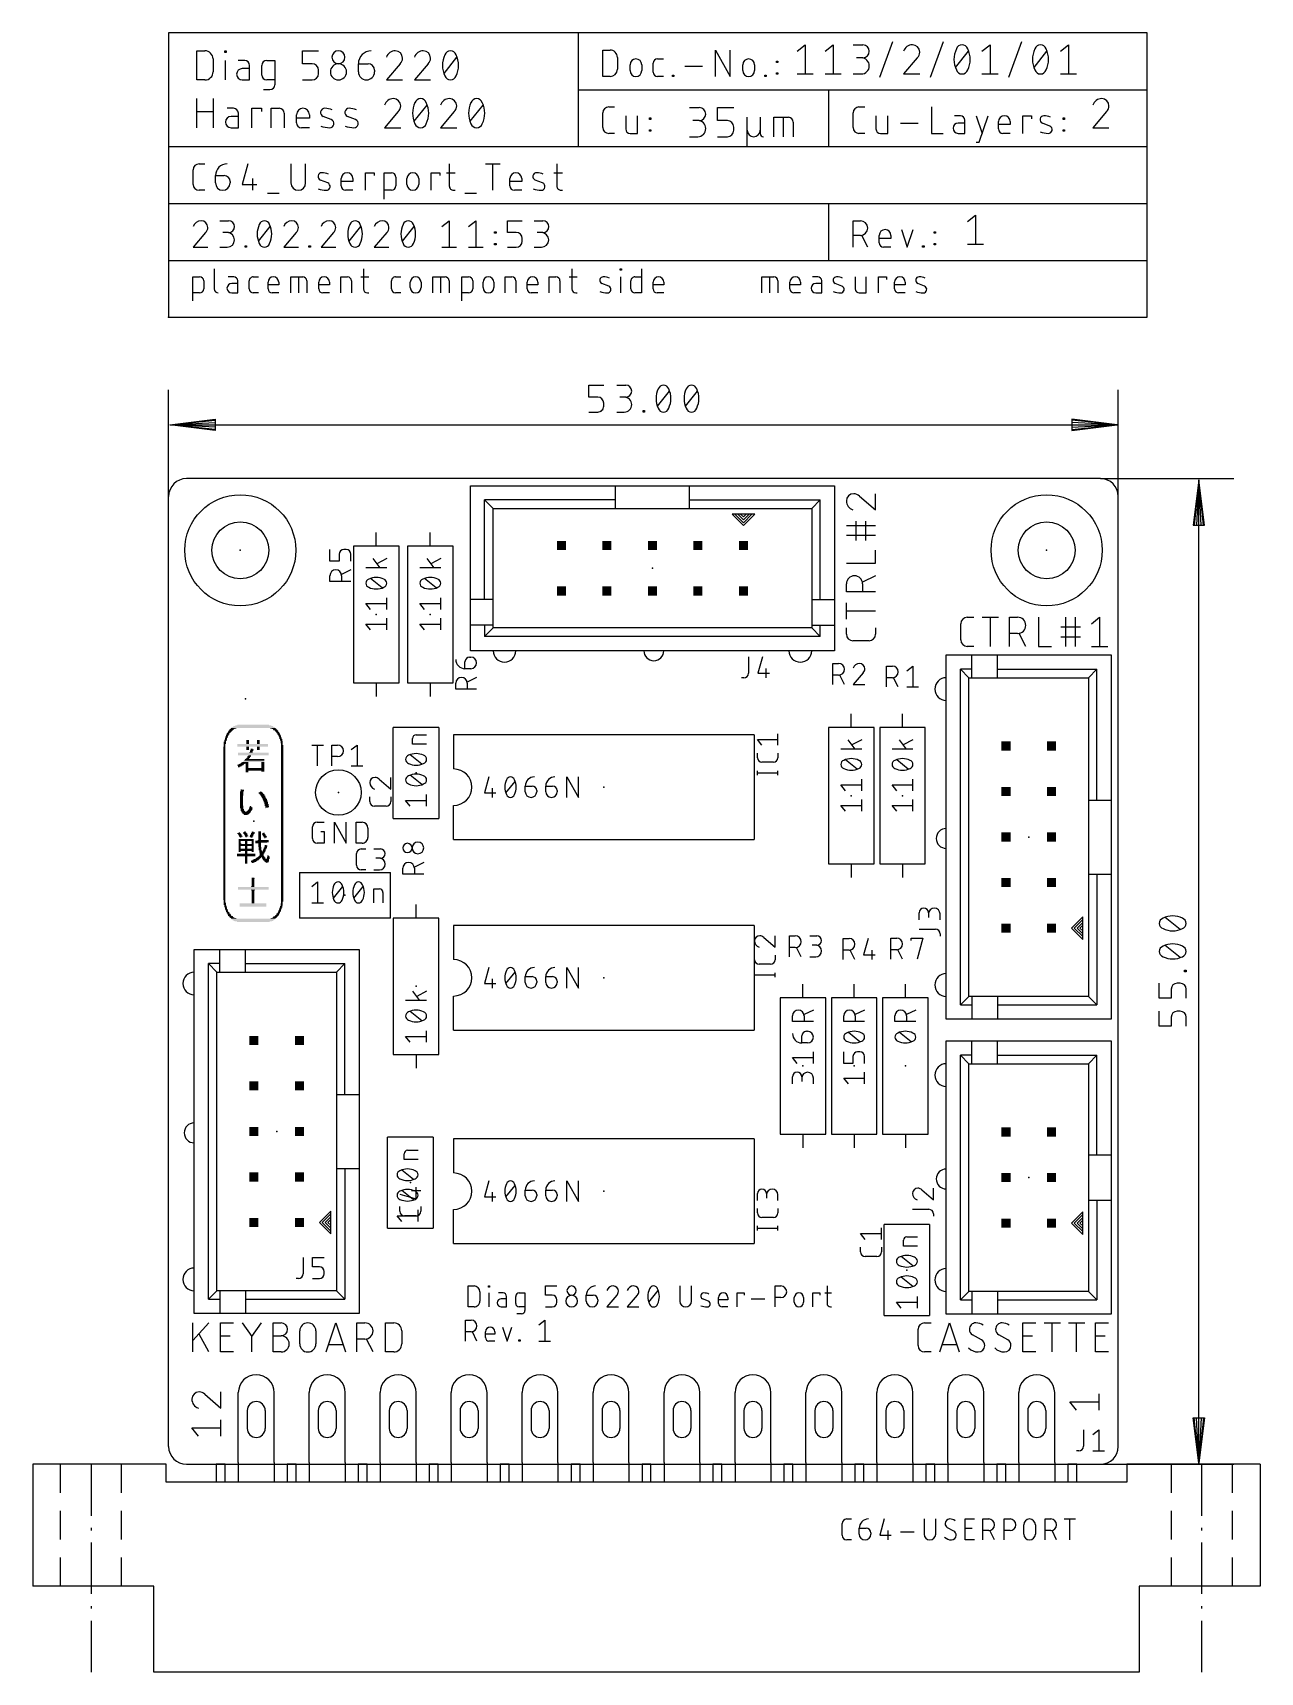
# Model space of a CAD drawing. Extents: x -7.6 to 60.9, y -11.6 to 79.9.
import ezdxf

# ---------------------------------------------------------------- set-up
doc = ezdxf.new("R2010")
doc.units = 0
for name, color, linetype in [('20', 30, 'CONTINUOUS'), ('21', 253, 'CONTINUOUS'), ('23', 7, 'CONTINUOUS'), ('25', 253, 'CONTINUOUS'), ('27', 253, 'CONTINUOUS'), ('47', 253, 'CONTINUOUS'), ('48', 213, 'CONTINUOUS'), ('51', 253, 'CONTINUOUS')]:
    doc.layers.add(name, color=color, linetype=linetype)

# ---------------------------------------------------------------- blocks, each defined once
blk = doc.blocks.new('RECT')
blk.add_solid([(-0.5, -0.5), (0.5, -0.5), (-0.5, 0.5), (0.5, 0.5)])

msp = doc.modelspace()

# ---------------------------------------------------------------- linework, layer by layer
at = {"layer": '20'}
for p, q in [((52, 55), (1, 55)), ((0, 1), (0, 54)), ((53, 1), (53, 54)), ((1, 0), (52, 0))]:
    msp.add_line(p, q, dxfattribs=at)
for centre, start, end in [((1, 54), 90, 180), ((52, 54), 0, 90), ((1, 1), 180, 270), ((52, 1), 270, 0)]:
    msp.add_arc(centre, 1, start, end, dxfattribs=at)
at = {"layer": '21'}
for p, q in [((1.3589, 64.9102), (1.3589, 66.2564)), ((1.3589, 66.2564), (1.7328, 66.2564)), ((1.9572, 66.032), (1.9572, 65.5833)), ((2.5485, 66.7051), (2.5485, 65.5833)), ((3.632, 66.2564), (3.3329, 66.2564)), ((3.8564, 65.8824), (3.5199, 65.8824)), ((3.8564, 65.3589), (3.8564, 66.032)), ((4.5006, 65.5833), (4.5006, 66.032)), ((4.725, 66.2564), (5.0241, 66.2564)), ((5.5481, 65.5833), (5.5481, 65.9572)), ((6.1464, 65.9572), (6.1464, 65.8076)), ((6.813, 65.3589), (6.813, 66.2564)), ((6.813, 66.2564), (7.4861, 66.2564)), ((7.2617, 65.3589), (7.2617, 66.2564)), ((7.7105, 66.032), (7.7105, 65.3589)), ((8.3771, 65.5833), (8.3771, 65.9572)), ((8.9754, 65.9572), (8.9754, 65.8076)), ((9.609, 65.3589), (9.609, 66.2564)), ((9.609, 66.2564), (9.983, 66.2564)), ((10.2074, 66.032), (10.2074, 65.3589)), ((10.7198, 66.2564), (11.1685, 66.2564)), ((10.8694, 66.7051), (10.8694, 65.5833)), ((12.44, 65.5833), (12.44, 66.032)), ((12.6643, 66.2564), (12.9635, 66.2564)), ((13.4875, 65.6581), (13.4875, 65.9572)), ((14.0858, 65.9572), (14.0858, 65.6581)), ((14.7524, 65.3589), (14.7524, 66.2564)), ((14.7524, 66.2564), (15.4255, 66.2564)), ((15.2011, 65.3589), (15.2011, 66.2564)), ((15.6498, 66.032), (15.6498, 65.3589)), ((16.3706, 64.9102), (16.3706, 66.2564)), ((16.3706, 66.2564), (16.7446, 66.2564)), ((16.969, 66.032), (16.969, 65.5833)), ((17.5484, 65.6581), (17.5484, 65.9572)), ((18.1467, 65.9572), (18.1467, 65.6581)), ((18.7804, 65.3589), (18.7804, 66.2564)), ((18.7804, 66.2564), (19.1543, 66.2564)), ((19.3787, 66.032), (19.3787, 65.3589)), ((20.0123, 65.5833), (20.0123, 65.9572)), ((20.6106, 65.9572), (20.6106, 65.8076)), ((21.2443, 65.3589), (21.2443, 66.2564)), ((21.2443, 66.2564), (21.6182, 66.2564)), ((21.8426, 66.032), (21.8426, 65.3589)), ((22.355, 66.2564), (22.8038, 66.2564)), ((22.5046, 66.7051), (22.5046, 65.5833)), ((24.5594, 65.7328), (24.1854, 65.8824)), ((25.2019, 66.6303), (25.2019, 66.7051)), ((25.2019, 66.7051), (25.2767, 66.7051)), ((25.2767, 66.6303), (25.2019, 66.6303)), ((25.2393, 65.3589), (25.2393, 66.2564)), ((25.2767, 66.7051), (25.2767, 66.6303)), ((25.7985, 65.5833), (25.7985, 66.032)), ((26.0229, 66.2564), (26.3968, 66.2564)), ((26.3968, 66.7051), (26.3968, 65.3589)), ((27.0391, 65.5833), (27.0391, 65.9572)), ((27.6374, 65.9572), (27.6374, 65.8076)), ((1.7328, 65.3589), (1.3589, 65.3589)), ((3.5199, 65.3589), (3.8564, 65.3589)), ((5.0241, 65.3589), (4.725, 65.3589)), ((6.1464, 65.8076), (5.5481, 65.8076)), ((6.1464, 65.3589), (5.7725, 65.3589)), ((8.9754, 65.8076), (8.3771, 65.8076)), ((8.9754, 65.3589), (8.6014, 65.3589)), ((11.0937, 65.3589), (11.1685, 65.3589)), ((12.9635, 65.3589), (12.6643, 65.3589)), ((16.7446, 65.3589), (16.3706, 65.3589)), ((20.6106, 65.8076), (20.0123, 65.8076)), ((20.6106, 65.3589), (20.2367, 65.3589)), ((22.729, 65.3589), (22.8038, 65.3589)), ((26.3968, 65.3589), (26.0229, 65.3589)), ((27.6374, 65.8076), (27.0391, 65.8076)), ((27.6374, 65.3589), (27.2635, 65.3589)), ((16.84, 48.2537), (16.84, 54.6038)), ((16.84, 54.6038), (24.9362, 54.6038)), ((24.9362, 54.6038), (29.0638, 54.6038)), ((24.9362, 53.81), (24.9362, 54.6038)), ((29.0638, 54.6038), (37.16, 54.6038)), ((29.0638, 53.81), (29.0638, 54.6038)), ((37.16, 54.6038), (37.16, 48.2537)), ((38.5494, 54.0211), (39.4526, 53.2535)), ((39.4526, 53.2535), (39.4526, 54.1566)), ((24.9362, 53.81), (17.6337, 53.81)), ((17.6337, 48.2537), (17.6337, 53.81)), ((18.11, 53.3338), (17.6337, 53.81)), ((18.11, 48.2537), (18.11, 53.3338)), ((18.11, 53.3338), (24.9362, 53.3338)), ((24.9362, 53.3338), (24.9362, 53.81)), ((24.9362, 53.3338), (29.0638, 53.3338)), ((29.0638, 53.3338), (29.0638, 53.81)), ((29.0638, 53.81), (36.3663, 53.81)), ((29.0638, 53.3338), (35.89, 53.3338)), ((36.3663, 53.81), (35.89, 53.3338)), ((35.89, 53.3338), (35.89, 48.2537)), ((36.3663, 48.2537), (36.3663, 53.81)), ((31.6038, 53.0162), (31.445, 53.0162)), ((31.445, 53.0162), (32.08, 52.3812)), ((31.7625, 53.0162), (31.6038, 53.0162)), ((31.6038, 53.0162), (32.08, 52.54)), ((31.9213, 53.0162), (31.7625, 53.0162)), ((31.7625, 53.0162), (32.08, 52.6987)), ((32.2388, 53.0162), (31.9213, 53.0162)), ((31.9213, 53.0162), (32.08, 52.8575)), ((32.08, 52.3812), (32.715, 53.0162)), ((32.08, 52.54), (32.5563, 53.0162)), ((32.08, 52.6987), (32.3975, 53.0162)), ((32.08, 52.8575), (32.2388, 53.0162)), ((32.3975, 53.0162), (32.2388, 53.0162)), ((32.5563, 53.0162), (32.3975, 53.0162)), ((32.715, 53.0162), (32.5563, 53.0162)), ((39.4526, 52.3607), (37.827, 52.3607)), ((38.3688, 51.5479), (38.3688, 52.6317)), ((38.9107, 51.5479), (38.9107, 52.6317)), ((10.3187, 51.2288), (10.3187, 43.6088)), ((12.8588, 51.2288), (10.3187, 51.2288)), ((11.5888, 51.2288), (11.5888, 51.9908)), ((12.8588, 43.6088), (12.8588, 51.2288)), ((13.335, 51.2288), (13.335, 43.6088)), ((15.875, 51.2288), (13.335, 51.2288)), ((14.605, 51.2288), (14.605, 51.9908)), ((15.875, 43.6088), (15.875, 51.2288)), ((39.4526, 51.8189), (37.827, 51.8189)), ((39.4526, 50.2865), (39.4526, 51.009)), ((37.827, 50.2865), (39.4526, 50.2865)), ((39.4526, 49.5806), (38.7301, 49.2193)), ((37.827, 48.6775), (37.827, 49.129)), ((39.4526, 48.6775), (37.827, 48.6775)), ((38.7301, 49.129), (38.7301, 48.6775)), ((16.84, 46.825), (16.84, 48.2537)), ((17.6337, 48.2537), (16.84, 48.2537)), ((18.11, 48.2537), (17.6337, 48.2537)), ((18.11, 46.825), (18.11, 48.2537)), ((35.89, 48.2537), (35.89, 46.825)), ((35.89, 48.2537), (36.3663, 48.2537)), ((36.3663, 48.2537), (37.16, 48.2537)), ((37.16, 48.2537), (37.16, 46.825)), ((37.827, 47.1573), (37.827, 48.0604)), ((39.4526, 47.6088), (37.827, 47.6088)), ((16.84, 45.3962), (16.84, 46.825)), ((17.6337, 46.825), (16.84, 46.825)), ((18.11, 46.825), (17.6337, 46.825)), ((17.6337, 46.825), (17.6337, 46.19)), ((18.11, 46.6662), (17.6337, 46.19)), ((18.11, 46.6662), (18.11, 46.825)), ((35.89, 46.6662), (18.11, 46.6662)), ((35.89, 46.825), (35.89, 46.6662)), ((35.89, 46.825), (36.3663, 46.825)), ((36.3663, 46.19), (35.89, 46.6662)), ((36.3663, 46.825), (37.16, 46.825)), ((36.3663, 46.19), (36.3663, 46.825)), ((37.16, 46.825), (37.16, 45.3962)), ((37.827, 46.3162), (37.827, 46.6774)), ((39.4526, 46.6774), (39.4526, 46.3162)), ((44.2087, 45.9987), (44.2087, 46.9018)), ((44.5699, 47.263), (44.9312, 47.263)), ((45.411, 47.263), (46.3142, 47.263)), ((45.8626, 45.6375), (45.8626, 47.263)), ((46.9312, 45.6375), (46.9312, 47.263)), ((46.9312, 47.263), (47.3828, 47.263)), ((48.5403, 47.263), (48.5403, 45.6375)), ((49.8017, 46.7212), (50.8854, 46.7212)), ((50.0726, 45.6375), (50.0726, 47.263)), ((50.6145, 45.6375), (50.6145, 47.263)), ((51.5072, 46.9018), (51.9588, 47.263)), ((51.9588, 47.263), (51.9588, 45.6375)), ((36.3663, 46.19), (17.6337, 46.19)), ((39.0913, 45.955), (38.1882, 45.955)), ((47.3828, 46.3599), (46.9312, 46.3599)), ((47.8343, 45.6375), (47.4731, 46.3599)), ((49.8017, 46.1793), (50.8854, 46.1793)), ((37.16, 45.3962), (16.84, 45.3962)), ((43.3962, 24.84), (43.3962, 45.16)), ((43.3962, 45.16), (44.825, 45.16)), ((44.9312, 45.6375), (44.5699, 45.6375)), ((44.825, 45.16), (46.2537, 45.16)), ((44.825, 44.3663), (44.825, 45.16)), ((46.2537, 45.16), (52.6038, 45.16)), ((46.2537, 44.3663), (46.2537, 45.16)), ((48.5403, 45.6375), (49.2628, 45.6375)), ((51.5072, 45.6375), (52.4103, 45.6375)), ((52.6038, 45.16), (52.6038, 37.0638)), ((44.19, 25.6337), (44.19, 44.3663)), ((44.825, 44.3663), (44.19, 44.3663)), ((44.6662, 43.89), (44.19, 44.3663)), ((44.825, 43.89), (44.825, 44.3663)), ((46.2537, 43.89), (46.2537, 44.3663)), ((46.2537, 44.3663), (51.81, 44.3663)), ((51.3338, 43.89), (51.81, 44.3663)), ((51.81, 37.0638), (51.81, 44.3663)), ((10.3187, 43.6088), (12.8588, 43.6088)), ((11.5888, 43.6088), (11.5888, 42.8468)), ((13.335, 43.6088), (15.875, 43.6088)), ((14.605, 43.6088), (14.605, 42.8468)), ((44.6662, 26.11), (44.6662, 43.89)), ((44.6662, 43.89), (44.825, 43.89)), ((44.825, 43.89), (46.2537, 43.89)), ((46.2537, 43.89), (51.3338, 43.89)), ((51.3338, 43.89), (51.3338, 37.0638)), ((38.1, 41.1163), (38.1, 41.8783)), ((40.9575, 41.1163), (40.9575, 41.8783)), ((12.5412, 36.0363), (12.5412, 41.1163)), ((15.0813, 41.1163), (12.5412, 41.1163)), ((15.0813, 41.1163), (15.0813, 36.0363)), ((32.6707, 40.7035), (15.9068, 40.7035)), ((15.9068, 40.7035), (15.9068, 38.7985)), ((32.6707, 40.7035), (32.6707, 34.8615)), ((36.83, 41.1163), (36.83, 33.4963)), ((39.37, 41.1163), (36.83, 41.1163)), ((39.37, 33.4963), (39.37, 41.1163)), ((39.6875, 41.1163), (39.6875, 33.4963)), ((42.2275, 41.1163), (39.6875, 41.1163)), ((42.2275, 33.4963), (42.2275, 41.1163)), ((15.9068, 34.8615), (15.9068, 36.7665)), ((51.3338, 37.0638), (51.3338, 32.9362)), ((51.3338, 37.0638), (51.81, 37.0638)), ((51.81, 37.0638), (52.6038, 37.0638)), ((52.6038, 37.0638), (52.6038, 32.9362)), ((8.2942, 35.8255), (8.6837, 35.8255)), ((9.2537, 34.657), (9.2537, 35.8255)), ((9.2537, 35.8255), (9.9029, 34.657)), ((9.9029, 34.657), (9.9029, 35.8255)), ((10.4729, 34.657), (10.4729, 35.8255)), ((10.4729, 35.8255), (10.7975, 35.8255)), ((12.5412, 36.0363), (15.0813, 36.0363)), ((8.0346, 34.9167), (8.0346, 35.5658)), ((8.4889, 35.3062), (8.6837, 35.3062)), ((8.6837, 35.3062), (8.6837, 34.657)), ((11.1221, 35.5009), (11.1221, 34.9816)), ((15.9068, 34.8615), (32.6707, 34.8615)), ((8.6837, 34.657), (8.2942, 34.657)), ((10.7975, 34.657), (10.4729, 34.657)), ((7.3025, 33.02), (12.3825, 33.02)), ((7.3025, 33.02), (7.3025, 30.48)), ((12.3825, 30.48), (12.3825, 33.02)), ((36.83, 33.4963), (39.37, 33.4963)), ((38.1, 33.4963), (38.1, 32.7343)), ((39.6875, 33.4963), (42.2275, 33.4963)), ((40.9575, 33.4963), (40.9575, 32.7343)), ((51.3338, 32.9362), (51.3338, 26.11)), ((51.3338, 32.9362), (51.81, 32.9362)), ((51.81, 32.9362), (52.6038, 32.9362)), ((51.81, 32.9362), (51.81, 25.6337)), ((52.6038, 32.9362), (52.6038, 24.84)), ((13.8113, 30.48), (13.8113, 31.242)), ((12.3825, 30.48), (7.3025, 30.48)), ((12.5412, 30.48), (12.5412, 22.86)), ((15.0813, 30.48), (12.5412, 30.48)), ((15.0813, 22.86), (15.0813, 30.48)), ((51.0162, 30.555), (50.3812, 29.92)), ((51.0162, 30.3962), (50.54, 29.92)), ((51.0162, 30.2375), (50.6987, 29.92)), ((51.0162, 30.3962), (51.0162, 30.555)), ((51.0162, 30.2375), (51.0162, 30.3962)), ((51.0162, 30.0787), (51.0162, 30.2375)), ((32.6707, 30.0673), (15.9068, 30.0673)), ((15.9068, 30.0673), (15.9068, 28.1623)), ((32.6707, 30.0673), (32.6707, 24.2253)), ((50.3812, 29.92), (51.0162, 29.285)), ((50.54, 29.92), (51.0162, 29.4437)), ((50.6987, 29.92), (51.0162, 29.6025)), ((51.0162, 30.0787), (50.8575, 29.92)), ((50.8575, 29.92), (51.0162, 29.7612)), ((51.0162, 29.7612), (51.0162, 30.0787)), ((51.0162, 29.6025), (51.0162, 29.7612)), ((51.0162, 29.4437), (51.0162, 29.6025)), ((51.0162, 29.285), (51.0162, 29.4437)), ((1.4287, 8.4138), (1.4287, 28.7338)), ((1.4287, 28.7338), (2.8575, 28.7338)), ((2.8575, 28.7338), (4.2862, 28.7338)), ((2.8575, 27.9401), (2.8575, 28.7338)), ((4.2862, 28.7338), (10.6363, 28.7338)), ((4.2862, 27.9401), (4.2862, 28.7338)), ((10.6363, 28.7338), (10.6363, 20.6376)), ((2.2225, 9.2074), (2.2225, 27.9401)), ((2.8575, 27.9401), (2.2225, 27.9401)), ((2.6987, 27.4638), (2.2225, 27.9401)), ((2.6987, 9.6837), (2.6987, 27.4638)), ((2.6987, 27.4638), (2.8575, 27.4638)), ((2.8575, 27.4638), (2.8575, 27.9401)), ((2.8575, 27.4638), (4.2862, 27.4638)), ((4.2862, 27.4638), (4.2862, 27.9401)), ((4.2862, 27.9401), (9.8425, 27.9401)), ((4.2862, 27.4638), (9.3663, 27.4638)), ((9.3663, 27.4638), (9.8425, 27.9401)), ((9.3663, 27.4638), (9.3663, 20.6376)), ((9.8425, 20.6376), (9.8425, 27.9401)), ((35.4013, 26.035), (35.4013, 26.797)), ((38.2587, 26.035), (38.2587, 26.797)), ((41.1163, 26.035), (41.1163, 26.797)), ((15.9068, 24.2253), (15.9068, 26.1303)), ((34.1313, 26.035), (34.1313, 18.415)), ((36.6713, 26.035), (34.1313, 26.035)), ((36.6713, 18.415), (36.6713, 26.035)), ((36.9888, 26.035), (36.9888, 18.415)), ((39.5288, 26.035), (36.9888, 26.035)), ((39.5288, 18.415), (39.5288, 26.035)), ((39.8463, 26.035), (39.8463, 18.415)), ((42.3863, 26.035), (39.8463, 26.035)), ((42.3863, 18.415), (42.3863, 26.035)), ((44.19, 25.6337), (44.6662, 26.11)), ((44.19, 25.6337), (44.825, 25.6337)), ((44.825, 26.11), (44.6662, 26.11)), ((46.2537, 26.11), (44.825, 26.11)), ((44.825, 26.11), (44.825, 25.6337)), ((44.825, 25.6337), (44.825, 24.84)), ((51.3338, 26.11), (46.2537, 26.11)), ((46.2537, 26.11), (46.2537, 25.6337)), ((46.2537, 25.6337), (46.2537, 24.84)), ((46.2537, 25.6337), (51.81, 25.6337)), ((51.81, 25.6337), (51.3338, 26.11)), ((44.825, 24.84), (43.3962, 24.84)), ((46.2537, 24.84), (44.825, 24.84)), ((52.6038, 24.84), (46.2537, 24.84)), ((15.9068, 24.2253), (32.6707, 24.2253)), ((43.3962, 8.38), (43.3962, 23.62)), ((43.3962, 23.62), (44.825, 23.62)), ((44.825, 23.62), (46.2537, 23.62)), ((44.825, 22.8263), (44.825, 23.62)), ((46.2537, 23.62), (52.6038, 23.62)), ((46.2537, 22.8263), (46.2537, 23.62)), ((52.6038, 23.62), (52.6038, 17.27)), ((12.5412, 22.86), (15.0813, 22.86)), ((13.8113, 22.86), (13.8113, 22.098)), ((44.19, 9.1737), (44.19, 22.8263)), ((44.825, 22.8263), (44.19, 22.8263)), ((44.6662, 22.35), (44.19, 22.8263)), ((44.6662, 9.65), (44.6662, 22.35)), ((44.6662, 22.35), (44.825, 22.35)), ((44.825, 22.35), (44.825, 22.8263)), ((44.825, 22.35), (46.2537, 22.35)), ((46.2537, 22.35), (46.2537, 22.8263)), ((46.2537, 22.8263), (51.81, 22.8263)), ((46.2537, 22.35), (51.3338, 22.35)), ((51.3338, 22.35), (51.81, 22.8263)), ((51.3338, 22.35), (51.3338, 17.27)), ((51.81, 17.27), (51.81, 22.8263)), ((9.3663, 20.6376), (9.3663, 16.5099)), ((9.3663, 20.6376), (9.8425, 20.6376)), ((9.8425, 20.6376), (10.6363, 20.6376)), ((10.6363, 20.6376), (10.6363, 16.5099)), ((34.1313, 18.415), (36.6713, 18.415)), ((35.4013, 18.415), (35.4013, 17.653)), ((36.9888, 18.415), (39.5288, 18.415)), ((38.2587, 18.415), (38.2587, 17.653)), ((39.8463, 18.415), (42.3863, 18.415)), ((41.1163, 18.415), (41.1163, 17.653)), ((12.2238, 13.1763), (12.2238, 18.2563)), ((14.7637, 18.2563), (12.2238, 18.2563)), ((14.7637, 18.2563), (14.7637, 13.1763)), ((32.6707, 18.161), (15.9068, 18.161)), ((15.9068, 18.161), (15.9068, 16.256)), ((32.6707, 18.161), (32.6707, 12.319)), ((9.3663, 16.5099), (9.3663, 9.6837)), ((9.3663, 16.5099), (9.8425, 16.5099)), ((9.8425, 16.5099), (10.6363, 16.5099)), ((9.8425, 16.5099), (9.8425, 9.2074)), ((10.6363, 16.5099), (10.6363, 8.4138)), ((51.3338, 17.27), (51.3338, 14.73)), ((51.3338, 17.27), (51.81, 17.27)), ((51.81, 17.27), (52.6038, 17.27)), ((52.6038, 17.27), (52.6038, 14.73)), ((51.3338, 14.73), (51.3338, 9.65)), ((51.3338, 14.73), (51.81, 14.73)), ((51.81, 14.73), (52.6038, 14.73)), ((51.81, 14.73), (51.81, 9.1737)), ((52.6038, 14.73), (52.6038, 8.38)), ((9.0487, 14.1288), (8.4137, 13.4938)), ((9.0487, 13.97), (8.5725, 13.4938)), ((9.0487, 13.8113), (8.7312, 13.4938)), ((9.0487, 13.97), (9.0487, 14.1288)), ((9.0487, 13.8113), (9.0487, 13.97)), ((9.0487, 13.6524), (9.0487, 13.8113)), ((15.9068, 12.319), (15.9068, 14.224)), ((51.0162, 14.095), (50.3812, 13.46)), ((51.0162, 13.9362), (50.54, 13.46)), ((51.0162, 13.7775), (50.6987, 13.46)), ((51.0162, 13.9362), (51.0162, 14.095)), ((51.0162, 13.7775), (51.0162, 13.9362)), ((51.0162, 13.6187), (51.0162, 13.7775)), ((8.4137, 13.4938), (9.0487, 12.8588)), ((8.5725, 13.4938), (9.0487, 13.0175)), ((8.7312, 13.4938), (9.0487, 13.1763)), ((9.0487, 13.6524), (8.89, 13.4938)), ((8.89, 13.4938), (9.0487, 13.335)), ((9.0487, 13.335), (9.0487, 13.6524)), ((9.0487, 13.1763), (9.0487, 13.335)), ((9.0487, 13.0175), (9.0487, 13.1763)), ((9.0487, 12.8588), (9.0487, 13.0175)), ((12.2238, 13.1763), (14.7637, 13.1763)), ((39.9312, 8.3), (39.9312, 13.38)), ((42.4713, 13.38), (39.9312, 13.38)), ((42.4713, 13.38), (42.4713, 8.3)), ((50.3812, 13.46), (51.0162, 12.825)), ((50.54, 13.46), (51.0162, 12.9837)), ((50.6987, 13.46), (51.0162, 13.1425)), ((51.0162, 13.6187), (50.8575, 13.46)), ((50.8575, 13.46), (51.0162, 13.3012)), ((51.0162, 13.3012), (51.0162, 13.6187)), ((51.0162, 13.1425), (51.0162, 13.3012)), ((51.0162, 12.9837), (51.0162, 13.1425)), ((51.0162, 12.825), (51.0162, 12.9837)), ((15.9068, 12.319), (32.6707, 12.319)), ((2.2225, 9.2074), (2.6987, 9.6837)), ((2.2225, 9.2074), (2.8575, 9.2074)), ((2.8575, 9.6837), (2.6987, 9.6837)), ((4.2862, 9.6837), (2.8575, 9.6837)), ((2.8575, 9.6837), (2.8575, 9.2074)), ((2.8575, 9.2074), (2.8575, 8.4138)), ((9.3663, 9.6837), (4.2862, 9.6837)), ((4.2862, 9.6837), (4.2862, 9.2074)), ((4.2862, 9.2074), (4.2862, 8.4138)), ((4.2862, 9.2074), (9.8425, 9.2074)), ((9.8425, 9.2074), (9.3663, 9.6837)), ((16.7196, 8.782), (16.7196, 9.9505)), ((16.7196, 9.9505), (17.0441, 9.9505)), ((17.3687, 9.6259), (17.3687, 9.1066)), ((17.8498, 9.8855), (17.8498, 9.9505)), ((17.8498, 9.9505), (17.9148, 9.9505)), ((17.9148, 9.8855), (17.8498, 9.8855)), ((17.8823, 8.782), (17.8823, 9.561)), ((17.9148, 9.9505), (17.9148, 9.8855)), ((18.6652, 9.561), (18.4056, 9.561)), ((18.86, 9.2364), (18.5679, 9.2364)), ((18.86, 8.782), (18.86, 9.3663)), ((19.3694, 8.9768), (19.3694, 9.3663)), ((19.5641, 9.561), (19.8887, 9.561)), ((19.8887, 9.561), (19.8887, 8.5873)), ((21.0248, 9.4312), (21.0248, 9.9505)), ((21.0248, 9.9505), (21.6739, 9.9505)), ((21.4143, 9.4312), (21.0248, 9.4312)), ((21.6739, 9.0417), (21.6739, 9.1715)), ((23.3108, 9.4312), (23.7003, 9.4312)), ((23.3108, 9.1066), (23.3108, 9.4312)), ((23.9599, 9.1715), (23.9599, 9.1066)), ((25.0056, 9.4312), (24.4538, 8.782)), ((26.1486, 9.4312), (25.5968, 8.782)), ((26.8047, 9.0417), (27.324, 9.6908)), ((28.5305, 9.9505), (28.5305, 9.1066)), ((29.1796, 9.1066), (29.1796, 9.9505)), ((30.1222, 9.1066), (29.7977, 9.2364)), ((30.6909, 8.9768), (30.6909, 9.3013)), ((31.2102, 9.1715), (30.6909, 9.1715)), ((31.2102, 9.3013), (31.2102, 9.1715)), ((31.7263, 8.782), (31.7263, 9.561)), ((31.7263, 9.561), (32.1157, 9.561)), ((32.1157, 9.561), (32.1157, 9.4312)), ((32.5042, 9.2364), (33.2831, 9.2364)), ((33.8434, 8.782), (33.8434, 9.9505)), ((33.8434, 9.9505), (34.1679, 9.9505)), ((34.1679, 9.3013), (33.8434, 9.3013)), ((34.92, 9.0417), (34.92, 9.3013)), ((35.4393, 9.3013), (35.4393, 9.0417)), ((35.9554, 8.782), (35.9554, 9.561)), ((35.9554, 9.561), (36.3448, 9.561)), ((36.3448, 9.561), (36.3448, 9.4312)), ((36.614, 9.561), (37.0035, 9.561)), ((36.7438, 9.9505), (36.7438, 8.9768)), ((44.19, 9.1737), (44.6662, 9.65)), ((44.19, 9.1737), (44.825, 9.1737)), ((44.825, 9.65), (44.6662, 9.65)), ((46.2537, 9.65), (44.825, 9.65)), ((44.825, 9.65), (44.825, 9.1737)), ((44.825, 9.1737), (44.825, 8.38)), ((51.3338, 9.65), (46.2537, 9.65)), ((46.2537, 9.65), (46.2537, 9.1737)), ((46.2537, 9.1737), (46.2537, 8.38)), ((46.2537, 9.1737), (51.81, 9.1737)), ((51.81, 9.1737), (51.3338, 9.65)), ((2.8575, 8.4138), (1.4287, 8.4138)), ((4.2862, 8.4138), (2.8575, 8.4138)), ((10.6363, 8.4138), (4.2862, 8.4138)), ((17.0441, 8.782), (16.7196, 8.782)), ((18.5679, 8.782), (18.86, 8.782)), ((19.6939, 8.3926), (19.4343, 8.3926)), ((19.8887, 8.782), (19.5641, 8.782)), ((21.0248, 8.782), (21.4143, 8.782)), ((24.4538, 8.782), (25.1029, 8.782)), ((25.5968, 8.782), (26.2459, 8.782)), ((31.2102, 8.782), (30.8857, 8.782)), ((36.9385, 8.782), (37.0035, 8.782)), ((39.9312, 8.3), (42.4713, 8.3)), ((44.825, 8.38), (43.3962, 8.38)), ((46.2537, 8.38), (44.825, 8.38)), ((52.6038, 8.38), (46.2537, 8.38)), ((1.3462, 6.2675), (1.3462, 7.8931)), ((2.2493, 7.8931), (1.3462, 6.8996)), ((2.8912, 6.2675), (2.8912, 7.8931)), ((2.8912, 7.8931), (3.6137, 7.8931)), ((4.1005, 7.8931), (4.6424, 7.1254)), ((4.6424, 7.1254), (5.1843, 7.8931)), ((5.8272, 6.2675), (5.8272, 7.8931)), ((5.8272, 7.8931), (6.2787, 7.8931)), ((7.3171, 6.719), (7.3171, 7.4415)), ((8.2202, 7.4415), (8.2202, 6.719)), ((8.7899, 6.2675), (9.3318, 7.8931)), ((9.3318, 7.8931), (9.8736, 6.2675)), ((10.5046, 6.2675), (10.5046, 7.8931)), ((10.5046, 7.8931), (10.9561, 7.8931)), ((12.1107, 6.2675), (12.1107, 7.8931)), ((12.1107, 7.8931), (12.5622, 7.8931)), ((13.0138, 7.4415), (13.0138, 6.719)), ((16.5608, 6.8771), (16.5608, 8.0455)), ((16.5608, 8.0455), (16.8854, 8.0455)), ((16.8854, 7.3963), (16.5608, 7.3963)), ((17.2099, 6.8771), (16.9503, 7.3963)), ((17.6851, 7.0718), (17.6851, 7.3963)), ((18.2044, 7.3963), (18.2044, 7.2665)), ((18.6376, 7.656), (18.8973, 6.8771)), ((18.8973, 6.8771), (19.1569, 7.656)), ((20.6682, 7.7858), (20.9928, 8.0455)), ((20.9928, 8.0455), (20.9928, 6.8771)), ((41.8274, 6.6287), (41.8274, 7.5318)), ((42.1887, 7.8931), (42.5499, 7.8931)), ((43.0437, 6.2675), (43.5856, 7.8931)), ((43.5856, 7.8931), (44.1274, 6.2675)), ((47.67, 6.2675), (47.67, 7.8931)), ((47.67, 7.8931), (48.3925, 7.8931)), ((48.8655, 7.8931), (49.7686, 7.8931)), ((49.317, 6.2675), (49.317, 7.8931)), ((50.2202, 7.8931), (51.1233, 7.8931)), ((50.6717, 6.2675), (50.6717, 7.8931)), ((51.7342, 6.2675), (51.7342, 7.8931)), ((51.7342, 7.8931), (52.4567, 7.8931)), ((2.2493, 6.2675), (1.7074, 7.2609)), ((2.8912, 7.1706), (3.4331, 7.1706)), ((4.6424, 6.2675), (4.6424, 7.1254)), ((5.8272, 7.1706), (6.2787, 7.1706)), ((9.7382, 6.6739), (8.9254, 6.6739)), ((10.9561, 6.9899), (10.5046, 6.9899)), ((11.4077, 6.2675), (11.0465, 6.9899)), ((18.2044, 7.2665), (17.6851, 7.2665)), ((18.2044, 6.8771), (17.8799, 6.8771)), ((19.5506, 6.8771), (19.5506, 6.942)), ((19.5506, 6.942), (19.6155, 6.942)), ((19.6155, 6.8771), (19.5506, 6.8771)), ((19.6155, 6.942), (19.6155, 6.8771)), ((20.6682, 6.8771), (21.3173, 6.8771)), ((43.992, 6.6739), (43.1792, 6.6739)), ((45.3675, 6.9448), (44.8708, 7.2157)), ((46.8264, 6.9448), (46.3297, 7.2157)), ((47.67, 7.1706), (48.2119, 7.1706)), ((51.7342, 7.1706), (52.276, 7.1706)), ((3.6137, 6.2675), (2.8912, 6.2675)), ((6.2787, 6.2675), (5.8272, 6.2675)), ((12.5622, 6.2675), (12.1107, 6.2675)), ((42.5499, 6.2675), (42.1887, 6.2675)), ((48.3925, 6.2675), (47.67, 6.2675)), ((52.4567, 6.2675), (51.7342, 6.2675)), ((2.0207, 3.907), (2.9238, 3.1393)), ((2.9238, 3.1393), (2.9238, 4.0424)), ((51.9238, 3.0287), (51.9238, 3.9318)), ((50.6594, 3.0287), (50.2982, 3.4803)), ((50.2982, 3.4803), (51.9238, 3.4803)), ((1.6594, 1.5762), (1.2982, 2.0278)), ((1.2982, 2.0278), (2.9238, 2.0278)), ((2.9238, 1.5762), (2.9238, 2.4793)), ((-7.58, 0), (-7.58, -6.8)), ((-6.03, 0), (-7.58, 0)), ((-4.33, 0), (-6.03, 0)), ((-6.03, -1.6), (-6.03, 0)), ((-2.63, 0), (-4.33, 0)), ((-4.33, 0), (-4.33, -2.8667)), ((-0.13, 0), (-2.63, 0)), ((-2.63, -1.6), (-2.63, 0)), ((-0.13, -1), (-0.13, 0)), ((3.16, 0), (2.66, 0)), ((2.66, 0), (2.66, -1)), ((3.16, -1), (3.16, 0)), ((3.89, 0.1), (3.89, -1)), ((5.89, 0.1), (5.89, -1)), ((7.12, 0), (6.62, 0)), ((6.62, 0), (6.62, -1)), ((7.12, -1), (7.12, 0)), ((7.85, 0.1), (7.85, -1)), ((9.85, 0.1), (9.85, -1)), ((11.08, 0), (10.58, 0)), ((10.58, 0), (10.58, -1)), ((11.08, -1), (11.08, 0)), ((11.81, 0.1), (11.81, -1)), ((13.81, 0.1), (13.81, -1)), ((15.04, 0), (14.54, 0)), ((14.54, 0), (14.54, -1)), ((15.04, -1), (15.04, 0)), ((15.77, 0.1), (15.77, -1)), ((17.77, 0.1), (17.77, -1)), ((19, 0), (18.5, 0)), ((18.5, 0), (18.5, -1)), ((19, -1), (19, 0)), ((19.73, 0.1), (19.73, -1)), ((21.73, 0.1), (21.73, -1)), ((22.96, 0), (22.46, 0)), ((22.46, 0), (22.46, -1)), ((22.96, -1), (22.96, 0)), ((23.69, 0.1), (23.69, -1)), ((25.69, 0.1), (25.69, -1)), ((26.92, 0), (26.42, 0)), ((26.42, 0), (26.42, -1)), ((26.92, -1), (26.92, 0)), ((27.65, 0.1), (27.65, -1)), ((29.65, 0.1), (29.65, -1)), ((30.88, 0), (30.38, 0)), ((30.38, 0), (30.38, -1)), ((30.88, -1), (30.88, 0)), ((31.61, 0.1), (31.61, -1)), ((33.61, 0.1), (33.61, -1)), ((34.84, 0), (34.34, 0)), ((34.34, 0), (34.34, -1)), ((34.84, -1), (34.84, 0)), ((35.57, 0.1), (35.57, -1)), ((37.57, 0.1), (37.57, -1)), ((38.8, 0), (38.3, 0)), ((38.3, 0), (38.3, -1)), ((38.8, -1), (38.8, 0)), ((39.53, 0.1), (39.53, -1)), ((41.53, 0.1), (41.53, -1)), ((42.76, 0), (42.26, 0)), ((42.26, 0), (42.26, -1)), ((42.76, -1), (42.76, 0)), ((43.49, 0.1), (43.49, -1)), ((45.49, 0.1), (45.49, -1)), ((46.72, 0), (46.22, 0)), ((46.22, 0), (46.22, -1)), ((46.72, -1), (46.72, 0)), ((47.45, 0.1), (47.45, -1)), ((49.45, 0.1), (49.45, -1)), ((50.68, 0), (50.18, 0)), ((50.18, 0), (50.18, -1)), ((50.68, -1), (50.68, 0)), ((55.97, 0), (53.47, 0)), ((53.47, 0), (53.47, -1)), ((57.67, 0), (55.97, 0)), ((55.97, -1.6), (55.97, 0)), ((59.37, 0), (57.67, 0)), ((57.67, -2.8667), (57.67, 0)), ((60.92, 0), (59.37, 0)), ((59.37, -1.6), (59.37, 0)), ((60.92, 0), (60.92, -6.8)), ((53.47, -1), (-0.13, -1)), ((-6.03, -4.2), (-6.03, -2.6)), ((-2.63, -4.2), (-2.63, -2.6)), ((55.97, -4.2), (55.97, -2.6)), ((59.37, -4.2), (59.37, -2.6)), ((-4.33, -3.548), (-4.33, -3.6853)), ((57.67, -3.6853), (57.67, -3.548)), ((-4.33, -4.3667), (-4.33, -7.2333)), ((57.67, -7.2333), (57.67, -4.3667)), ((-6.03, -6.8), (-6.03, -5.2)), ((-2.63, -6.8), (-2.63, -5.2)), ((55.97, -6.8), (55.97, -5.2)), ((59.37, -6.8), (59.37, -5.2)), ((-6.03, -6.8), (-7.58, -6.8)), ((-2.63, -6.8), (-6.03, -6.8)), ((-0.83, -6.8), (-2.63, -6.8)), ((-0.83, -11.6), (-0.83, -6.8)), ((55.97, -6.8), (54.17, -6.8)), ((54.17, -6.8), (54.17, -11.6)), ((59.37, -6.8), (55.97, -6.8)), ((60.92, -6.8), (59.37, -6.8)), ((-4.33, -7.9147), (-4.33, -8.052)), ((57.67, -8.052), (57.67, -7.9147)), ((-4.33, -8.7333), (-4.33, -11.6)), ((57.67, -11.6), (57.67, -8.7333)), ((54.17, -11.6), (-0.83, -11.6))]:
    msp.add_line(p, q, dxfattribs=at)
for centre, radius in [((4, 51), 3.1), ((49, 51), 3.1), ((4, 51), 1.5875), ((49, 51), 1.5875)]:
    msp.add_circle(centre, radius, dxfattribs=at)
for centre, radius, start, end in [((1.7328, 66.032), 0.2244, 0, 90), ((3.5199, 65.6207), 0.2618, 90, 270), ((3.632, 66.032), 0.2244, 0, 90), ((4.725, 66.032), 0.2244, 89.9992, 180), ((5.8473, 65.9572), 0.2992, 0, 180), ((7.4861, 66.032), 0.2244, 0, 90), ((8.6762, 65.9572), 0.2992, 0, 180), ((9.983, 66.032), 0.2244, 0, 90), ((12.6643, 66.032), 0.2244, 89.9992, 180), ((13.7866, 65.9572), 0.2992, 0, 180), ((15.4255, 66.032), 0.2244, 0, 90), ((16.7446, 66.032), 0.2244, 0, 90), ((17.8475, 65.9572), 0.2992, 0, 180), ((19.1543, 66.032), 0.2244, 0, 90), ((20.3115, 65.9572), 0.2992, 0, 180), ((21.6182, 66.032), 0.2244, 0, 90), ((24.2574, 66.0625), 0.1939, 89.181, 248.1986), ((24.2481, 65.4071), 0.8493, 65.7609, 89.181), ((26.0229, 66.032), 0.2244, 89.9992, 180), ((27.3382, 65.9572), 0.2992, 0, 180), ((1.7328, 65.5833), 0.2244, 270.0008, 0), ((2.7729, 65.5833), 0.2244, 180, 270), ((4.725, 65.5833), 0.2244, 180, 270), ((5.7725, 65.5833), 0.2244, 180, 270), ((8.6014, 65.5833), 0.2244, 180, 270), ((11.0937, 65.5833), 0.2244, 180, 270), ((12.6643, 65.5833), 0.2244, 180, 270), ((13.7866, 65.6581), 0.2992, 180, 0), ((16.7446, 65.5833), 0.2244, 270.0008, 0), ((17.8475, 65.6581), 0.2992, 180, 0), ((20.2367, 65.5833), 0.2244, 180, 270), ((22.729, 65.5833), 0.2244, 180, 270), ((24.5027, 66.6272), 1.2684, 250.2096, 269.181), ((24.4874, 65.5528), 0.1939, 269.181, 68.1986), ((26.0229, 65.5833), 0.2244, 180, 270), ((27.2635, 65.5833), 0.2244, 180, 270), ((38.2334, 53.7502), 0.4064, 90, 180), ((38.2334, 53.7201), 0.4365, 43.6033, 90), ((38.3491, 53.7502), 0.5221, 180.0001, 252.0552), ((38.2785, 49.129), 0.4516, 0, 180), ((44.5699, 46.9018), 0.3612, 90.0005, 180), ((47.3828, 46.8115), 0.4516, 270, 90), ((38.1882, 46.3162), 0.3613, 180.001, 270), ((39.0913, 46.3162), 0.3612, 270, 0), ((44.5699, 45.9987), 0.3612, 180, 270), ((18.745, 45.3962), 0.635, 180, 0), ((27.0794, 45.3962), 0.5556, 180, 0), ((35.255, 45.3962), 0.635, 180, 0), ((43.3962, 43.255), 0.635, 90, 270), ((15.9068, 37.7825), 1.016, 270, 90), ((8.2942, 35.5658), 0.2596, 90.0007, 180), ((10.7975, 35.5009), 0.3246, 0, 90), ((8.2942, 34.9167), 0.2596, 180, 270), ((10.7975, 34.9816), 0.3246, 269.9994, 0), ((43.3962, 34.9207), 0.5556, 90, 270), ((1.4287, 26.8288), 0.635, 90, 270), ((15.9068, 27.1463), 1.016, 270, 90), ((43.3962, 26.745), 0.635, 90, 270), ((43.3962, 21.715), 0.635, 90, 270), ((1.4287, 18.4944), 0.5556, 90, 270), ((43.3962, 15.9207), 0.5556, 90, 270), ((15.9068, 15.24), 1.016, 270, 90), ((1.4287, 10.3187), 0.635, 90, 270), ((43.3962, 10.285), 0.635, 90, 270), ((17.0441, 9.6259), 0.3246, 0, 90), ((18.5679, 9.0092), 0.2272, 90, 270), ((18.6652, 9.3663), 0.1947, 0, 90), ((19.5641, 9.3663), 0.1947, 90, 180), ((21.4143, 9.1715), 0.2596, 0, 90), ((22.4924, 9.1066), 0.3246, 0, 180), ((22.4924, 9.6908), 0.2596, 0, 180), ((22.4924, 9.6908), 0.2596, 180, 0), ((23.8301, 9.4312), 0.5193, 90.0003, 180), ((23.7003, 9.1715), 0.2596, 0, 90), ((24.8108, 9.5752), 0.3753, 90.0001, 162.0549), ((24.8108, 9.6584), 0.2921, 0, 90), ((24.7892, 9.6584), 0.3138, 313.604, 359.9996), ((25.9538, 9.5752), 0.3753, 90.0001, 162.0549), ((25.9538, 9.6584), 0.2921, 0, 90), ((25.9322, 9.6584), 0.3138, 313.604, 359.9996), ((27.7027, 9.3663), 0.9629, 180, 205.9888), ((27.7027, 9.3663), 0.9628, 154.0109, 180.0001), ((27.0644, 9.7103), 0.2402, 90, 161.0751), ((27.0644, 9.7103), 0.2402, 18.9248, 90.0002), ((26.4261, 9.3663), 0.9629, 359.9999, 25.9891), ((26.4261, 9.3663), 0.9629, 334.0112, 360), ((29.8602, 9.3927), 0.1683, 89.1818, 248.1989), ((29.8521, 8.8239), 0.7371, 65.7612, 89.1819), ((30.9506, 9.3013), 0.2596, 0, 180), ((34.1679, 9.6259), 0.3246, 270, 90), ((35.1797, 9.3013), 0.2596, 0, 180), ((17.0441, 9.1066), 0.3246, 269.9994, 0), ((19.5641, 8.9768), 0.1947, 180, 270), ((19.6939, 8.5873), 0.1947, 270.0009, 0), ((21.4143, 9.0417), 0.2596, 270, 0), ((22.4924, 9.1066), 0.3246, 180, 0), ((23.6354, 9.1066), 0.3246, 180, 0), ((27.0644, 9.0222), 0.2402, 198.9254, 269.9998), ((27.0644, 9.0222), 0.2402, 270, 341.0747), ((28.8551, 9.1066), 0.3246, 180, 0), ((30.0731, 9.8828), 1.1008, 250.209, 269.1819), ((30.0597, 8.9503), 0.1683, 269.1818, 68.1989), ((30.8857, 8.9768), 0.1947, 180, 270), ((35.1797, 9.0417), 0.2596, 180, 0), ((36.9385, 8.9768), 0.1947, 180, 270), ((6.2787, 7.5318), 0.3612, 270, 90), ((7.7686, 7.4415), 0.4516, 0, 180), ((10.9561, 7.4415), 0.4516, 270, 90), ((12.5622, 7.4415), 0.4516, 0, 90), ((16.8854, 7.7209), 0.3246, 270, 90), ((17.9448, 7.3963), 0.2596, 0, 180), ((42.1887, 7.5318), 0.3612, 90.0005, 180), ((45.0514, 7.5318), 0.3612, 89.9995, 180), ((45.0571, 7.5318), 0.3669, 179.9998, 239.49), ((45.0514, 7.2157), 0.6773, 53.1301, 89.9995), ((46.5103, 7.5318), 0.3612, 89.9995, 180), ((46.516, 7.5318), 0.3669, 179.9998, 239.49), ((46.5103, 7.2157), 0.6773, 53.1301, 89.9995), ((6.2787, 6.719), 0.4516, 270, 90), ((7.7686, 6.719), 0.4516, 180, 0), ((12.5622, 6.719), 0.4516, 269.9996, 0), ((17.8799, 7.0718), 0.1947, 180, 270), ((42.1887, 6.6287), 0.3612, 180, 270), ((45.1869, 7.0306), 0.7631, 224.7608, 269.9999), ((45.1869, 6.6287), 0.3612, 270, 0), ((45.1812, 6.6287), 0.3669, 0, 59.4898), ((46.6458, 7.0306), 0.7631, 224.7608, 269.9999), ((46.6458, 6.6287), 0.3612, 270, 0), ((46.6402, 6.6287), 0.3669, 0, 59.4898), ((1.7046, 3.636), 0.4064, 90, 180), ((1.7046, 3.6059), 0.4365, 43.6033, 90), ((1.8203, 3.636), 0.5221, 180.0001, 252.0552)]:
    msp.add_arc(centre, radius, start, end, dxfattribs=at)
at = {"layer": '23'}
for p in [(0, 64), (4, 51), (49, 51), (27, 50), (11.5888, 47.4188), (14.605, 47.4188), (4.2862, 42.7037), (13.8113, 38.5763), (24.2888, 37.7825), (9.4763, 37.4875), (38.1, 37.3062), (40.9575, 37.3062), (4.7625, 35.8775), (48, 35), (9.8425, 31.75), (13.8113, 26.67), (24.2888, 27.1463), (35.4013, 22.225), (38.2587, 22.225), (41.1163, 22.225), (6.0325, 18.5738), (13.4938, 15.7163), (48, 16), (24.2888, 15.24), (41.2013, 10.84), (26.67, 0)]:
    msp.add_point(p, dxfattribs=at)
at = {"layer": '25'}
for p, q in [((9.0046, 50.3938), (9.0046, 51.043)), ((9.5238, 50.3938), (9.0046, 50.3938)), ((9.5238, 50.7833), (9.5238, 50.3938)), ((9.9133, 51.043), (9.7835, 51.043)), ((10.173, 50.3938), (10.173, 50.7833)), ((9.0046, 49.2582), (9.0046, 49.5828)), ((10.173, 49.9073), (9.6537, 49.6477)), ((9.6537, 49.5828), (9.6537, 49.2582)), ((10.173, 49.2582), (9.0046, 49.2582)), ((16.7997, 45.043), (16.8646, 45.043)), ((32.3552, 45.0467), (32.3552, 44.1379)), ((33.1422, 45.0467), (32.8826, 44.1379)), ((16.5401, 44.3938), (16.5401, 44.7833)), ((16.8646, 44.3938), (16.5401, 44.3938)), ((32.8826, 44.1379), (33.5317, 44.1379)), ((33.3369, 44.3976), (33.3369, 43.8783)), ((37.0695, 43.5158), (37.0695, 44.6842)), ((37.0695, 44.6842), (37.3941, 44.6842)), ((37.3941, 44.0351), (37.0695, 44.0351)), ((37.7187, 43.5158), (37.459, 44.0351)), ((38.7569, 44.1649), (38.2052, 43.5158)), ((40.0695, 43.3733), (40.0695, 44.5417)), ((40.0695, 44.5417), (40.3941, 44.5417)), ((41.2052, 44.2821), (41.5297, 44.5417)), ((41.5297, 44.5417), (41.5297, 43.3733)), ((16.0208, 43.2582), (16.0208, 43.5828)), ((17.1892, 43.2582), (16.0208, 43.2582)), ((17.1892, 43.9073), (16.6699, 43.6477)), ((16.6699, 43.5828), (16.6699, 43.2582)), ((32.0956, 43.8783), (31.9657, 43.8783)), ((38.2052, 43.5158), (38.8543, 43.5158)), ((40.3941, 43.8926), (40.0695, 43.8926)), ((40.7187, 43.3733), (40.459, 43.8926)), ((41.2052, 43.3733), (41.8543, 43.3733)), ((33.1153, 40.1256), (32.8612, 40.4431)), ((32.8612, 40.4431), (34.0042, 40.4431)), ((34.0042, 40.1256), (34.0042, 40.7606)), ((7.987, 40.1354), (8.6362, 40.1354)), ((8.3116, 38.9671), (8.3116, 40.1354)), ((9.1089, 38.9671), (9.1089, 40.1354)), ((9.1089, 40.1354), (9.4334, 40.1354)), ((9.4334, 39.4863), (9.1089, 39.4863)), ((10.1968, 39.8758), (10.5214, 40.1354)), ((10.5214, 40.1354), (10.5214, 38.9671)), ((32.8612, 39.4234), (32.8612, 39.6774)), ((34.0042, 39.6774), (34.0042, 39.4234)), ((10.1968, 38.9671), (10.846, 38.9671)), ((32.8612, 38.4492), (32.8612, 38.7033)), ((32.8612, 38.5763), (34.0042, 38.5763)), ((33.7503, 39.1694), (33.1153, 39.1694)), ((34.0042, 38.4492), (34.0042, 38.7033)), ((11.7463, 38.2296), (12.3955, 37.6779)), ((12.3955, 37.6779), (12.3955, 38.327)), ((11.2271, 36.9817), (11.2271, 37.2413)), ((12.1358, 36.7221), (11.4867, 36.7221)), ((12.3955, 37.2413), (12.3955, 36.9817)), ((10.4883, 33.4254), (10.4883, 34.0746)), ((10.7479, 34.3342), (11.0076, 34.3342)), ((11.4441, 34.3342), (11.8336, 34.3342)), ((11.0076, 33.1658), (10.7479, 33.1658)), ((11.4441, 33.1658), (11.7687, 33.1658)), ((11.8336, 33.8149), (11.5739, 33.8149)), ((13.0683, 32.9307), (13.0683, 33.2553)), ((14.2367, 33.5798), (13.7174, 33.3202)), ((13.7174, 33.2553), (13.7174, 32.9307)), ((14.2367, 32.9307), (13.0683, 32.9307)), ((41.8858, 30.3851), (41.8858, 30.7746)), ((42.4051, 30.7746), (42.4051, 30.515)), ((43.0542, 30.3851), (43.0542, 30.7097)), ((33.2105, 29.3941), (33.8455, 28.8544)), ((33.8455, 28.8544), (33.8455, 29.4894)), ((34.6508, 28.3171), (34.6508, 29.4855)), ((34.6508, 29.4855), (34.9754, 29.4855)), ((35.7864, 29.4855), (36.1759, 29.4855)), ((37.6508, 28.1745), (37.6508, 29.343)), ((37.6508, 29.343), (37.9754, 29.343)), ((39.0461, 29.343), (38.7864, 28.4342)), ((40.3096, 28.1908), (40.3096, 29.3592)), ((40.3096, 29.3592), (40.6341, 29.3592)), ((41.4452, 29.2294), (41.4452, 29.3592)), ((41.4452, 29.3592), (42.0943, 29.3592)), ((42.0943, 29.3592), (41.7697, 28.1908)), ((41.8858, 29.8578), (42.7946, 29.8578)), ((43.0542, 29.5982), (43.0542, 29.4683)), ((32.7025, 28.1522), (32.7025, 28.4062)), ((33.8455, 28.4062), (33.8455, 28.1522)), ((34.9754, 28.8363), (34.6508, 28.8363)), ((35.2999, 28.3171), (35.0403, 28.8363)), ((36.1759, 28.9662), (35.9163, 28.9662)), ((37.9754, 28.6938), (37.6508, 28.6938)), ((38.2999, 28.1745), (38.0403, 28.6938)), ((38.7864, 28.4342), (39.4355, 28.4342)), ((39.2408, 28.6938), (39.2408, 28.1745)), ((40.6341, 28.7101), (40.3096, 28.7101)), ((40.9587, 28.1908), (40.699, 28.7101)), ((33.5915, 27.8982), (32.9565, 27.8982)), ((35.7864, 28.3171), (36.111, 28.3171)), ((32.7025, 27.178), (32.7025, 27.432)), ((32.7025, 27.305), (33.8455, 27.305)), ((33.8455, 27.178), (33.8455, 27.432)), ((12.9096, 15.0775), (13.8183, 14.8179)), ((13.5587, 15.2722), (14.078, 15.2722)), ((13.8183, 14.8179), (13.8183, 15.467)), ((32.8612, 14.7256), (32.8612, 15.1066)), ((33.3693, 15.1066), (33.3693, 14.8526)), ((34.0042, 14.7256), (34.0042, 15.0431)), ((42.0376, 15.3081), (42.6867, 14.7564)), ((42.6867, 14.7564), (42.6867, 15.4055)), ((12.9096, 14.1217), (12.9096, 14.3813)), ((13.8183, 13.862), (13.1692, 13.862)), ((14.078, 14.3813), (14.078, 14.1217)), ((32.8612, 14.0234), (32.8612, 14.2774)), ((33.7503, 13.7694), (33.1153, 13.7694)), ((34.0042, 14.2774), (34.0042, 14.0234)), ((41.5183, 14.2291), (42.4271, 14.2291)), ((42.6867, 13.9694), (42.6867, 13.8396)), ((32.8612, 13.0493), (32.8612, 13.3033)), ((32.8612, 13.1763), (34.0042, 13.1763)), ((34.0042, 13.0493), (34.0042, 13.3033)), ((38.8767, 12.5451), (38.617, 12.8696)), ((38.617, 12.8696), (39.7855, 12.8696)), ((39.7855, 12.5451), (39.7855, 13.1942)), ((38.617, 11.8489), (38.617, 12.1086)), ((39.7855, 12.1086), (39.7855, 11.8489)), ((7.5041, 11.538), (7.5041, 10.6292)), ((8.0314, 11.0187), (8.0314, 11.538)), ((8.0314, 11.538), (8.6805, 11.538)), ((8.4209, 11.0187), (8.0314, 11.0187)), ((39.5258, 11.5893), (38.8767, 11.5893)), ((7.2444, 10.3696), (7.1146, 10.3696)), ((8.0314, 10.3696), (8.4209, 10.3696)), ((8.6805, 10.6292), (8.6805, 10.759)), ((51.054, 1.918), (51.054, 1.0092)), ((51.5814, 1.6583), (51.9059, 1.918)), ((51.9059, 1.918), (51.9059, 0.7496)), ((50.7944, 0.7496), (50.6646, 0.7496)), ((51.5814, 0.7496), (52.2305, 0.7496))]:
    msp.add_line(p, q, dxfattribs=at)
msp.add_circle((9.4763, 37.4875), 1.27, dxfattribs=at)
for centre, radius, start, end in [((9.7835, 50.7833), 0.2596, 90, 180), ((9.9133, 50.7833), 0.2596, 0, 90), ((9.3291, 49.5828), 0.3246, 0, 180), ((16.5401, 44.9131), 0.5193, 180.0007, 270), ((16.7997, 44.7833), 0.2596, 90, 180), ((16.8646, 44.7184), 0.3246, 270, 90), ((32.0956, 44.1379), 0.2596, 270, 0), ((37.3941, 44.3596), 0.3246, 270, 90), ((38.5622, 44.3089), 0.3753, 90.0001, 162.0549), ((38.5622, 44.3921), 0.2921, 0, 90), ((38.5405, 44.3921), 0.3138, 313.604, 359.9996), ((40.3941, 44.2171), 0.3246, 270, 90), ((16.3454, 43.5828), 0.3246, 0, 180), ((9.4334, 39.8109), 0.3246, 270, 90), ((33.1153, 39.4234), 0.254, 180, 270), ((33.7503, 39.4234), 0.254, 270, 0), ((11.5191, 38.0349), 0.2921, 90, 180), ((11.6023, 38.0349), 0.3753, 180.0001, 252.0554), ((11.5191, 38.0132), 0.3137, 43.6034, 90.0002), ((11.4867, 36.9817), 0.2596, 180.0014, 270), ((12.1358, 36.9817), 0.2596, 270, 0), ((10.7479, 34.0746), 0.2596, 90.0007, 180), ((11.8336, 34.0746), 0.2596, 270, 90), ((13.3279, 34.3909), 0.2596, 90, 270), ((13.3279, 34.3909), 0.2596, 270, 90), ((13.9121, 34.3909), 0.3246, 90, 270), ((13.9121, 34.3909), 0.3246, 270, 90), ((10.7479, 33.4254), 0.2596, 180, 270), ((11.7687, 33.4904), 0.3246, 270, 90), ((13.3929, 33.2553), 0.3246, 0, 180), ((42.1454, 30.7746), 0.2596, 0, 180), ((42.7296, 30.7097), 0.3246, 0, 180), ((32.9883, 29.2036), 0.2858, 90, 180), ((32.9883, 29.1825), 0.3069, 43.6027, 90.0001), ((34.9754, 29.1609), 0.3246, 270, 90), ((36.1759, 29.2258), 0.2596, 270, 90), ((37.9754, 29.0184), 0.3246, 270, 90), ((40.6341, 29.0346), 0.3246, 270, 90), ((42.7946, 29.5982), 0.2596, 0, 90), ((33.0696, 29.2036), 0.3671, 180, 252.0547), ((36.111, 28.6416), 0.3246, 270, 90), ((32.9565, 28.1522), 0.254, 180, 270), ((33.5915, 28.1522), 0.254, 270, 0), ((33.1153, 15.1066), 0.254, 0, 180), ((33.6868, 15.0431), 0.3175, 0, 180), ((41.8104, 15.1134), 0.2921, 90, 180), ((41.8936, 15.1134), 0.3753, 180.0001, 252.0554), ((41.8104, 15.0918), 0.3137, 43.6034, 90.0002), ((13.1692, 14.1217), 0.2596, 180.0014, 270), ((13.8183, 14.1217), 0.2596, 270, 0), ((33.1153, 14.0234), 0.254, 180, 270), ((33.7503, 14.0234), 0.254, 270, 0), ((42.4271, 13.9694), 0.2596, 0, 90), ((8.4209, 10.759), 0.2596, 0, 90), ((38.8767, 11.8489), 0.2596, 180.0014, 270), ((39.5258, 11.8489), 0.2596, 270, 0), ((7.2444, 10.6292), 0.2596, 270, 0), ((8.4209, 10.6292), 0.2596, 270, 0), ((50.7944, 1.0092), 0.2596, 270, 0)]:
    msp.add_arc(centre, radius, start, end, dxfattribs=at)
at = {"layer": '27'}
for p, q in [((11.394, 50.543), (11.7835, 50.0237)), ((12.173, 50.543), (11.6212, 50.2508)), ((14.4103, 50.543), (14.7997, 50.0237)), ((15.1892, 50.543), (14.6375, 50.2508)), ((12.173, 50.0237), (11.0046, 50.0237)), ((11.9133, 48.9052), (11.2642, 49.4245)), ((15.1892, 50.0237), (14.0208, 50.0237)), ((14.9296, 48.9052), (14.2804, 49.4245)), ((11.2642, 47.6973), (11.0046, 48.0219)), ((11.0046, 48.0219), (12.173, 48.0219)), ((12.173, 47.6973), (12.173, 48.3464)), ((14.2804, 47.6973), (14.0208, 48.0219)), ((14.0208, 48.0219), (15.1892, 48.0219)), ((15.1892, 47.6973), (15.1892, 48.3464)), ((11.2642, 46.5543), (11.0046, 46.8789)), ((11.0046, 46.8789), (12.173, 46.8789)), ((12.173, 46.5543), (12.173, 47.2034)), ((14.2804, 46.5543), (14.0208, 46.8789)), ((14.0208, 46.8789), (15.1892, 46.8789)), ((15.1892, 46.5543), (15.1892, 47.2034)), ((13.6165, 40.1779), (13.6165, 40.5024)), ((13.8113, 40.6971), (14.3955, 40.6971)), ((37.9053, 40.4305), (38.2947, 39.9112)), ((38.6842, 40.4305), (38.1325, 40.1384)), ((40.7628, 40.4305), (41.1522, 39.9112)), ((41.5417, 40.4305), (40.99, 40.1384)), ((14.1358, 39.073), (13.4867, 39.5922)), ((14.3955, 40.1779), (13.6165, 40.1779)), ((38.6842, 39.9112), (37.5158, 39.9112)), ((41.5417, 39.9112), (40.3733, 39.9112)), ((14.1358, 37.93), (13.4867, 38.4492)), ((38.4246, 38.7927), (37.7754, 39.312)), ((41.2821, 38.7927), (40.6329, 39.312)), ((17.8753, 38.354), (17.6212, 37.465)), ((18.0658, 37.719), (18.0658, 37.211)), ((18.8278, 37.465), (19.3358, 38.1)), ((19.9073, 37.846), (20.2883, 37.846)), ((19.9073, 37.5285), (19.9073, 37.846)), ((20.5422, 37.592), (20.5422, 37.5285)), ((21.0503, 37.846), (21.4313, 37.846)), ((21.0503, 37.5285), (21.0503, 37.846)), ((21.6852, 37.592), (21.6852, 37.5285)), ((22.2314, 37.211), (22.2314, 38.354)), ((22.2314, 38.354), (22.8664, 37.211)), ((22.8664, 37.211), (22.8664, 38.354)), ((37.7754, 37.5848), (37.5158, 37.9094)), ((37.5158, 37.9094), (38.6842, 37.9094)), ((38.6842, 37.5848), (38.6842, 38.2339)), ((40.6329, 37.5848), (40.3733, 37.9094)), ((40.3733, 37.9094), (41.5417, 37.9094)), ((41.5417, 37.5848), (41.5417, 38.2339)), ((13.4867, 36.7221), (13.2271, 37.0466)), ((13.2271, 37.0466), (14.3955, 37.0466)), ((14.3955, 36.7221), (14.3955, 37.3712)), ((17.6212, 37.465), (18.2563, 37.465)), ((37.7754, 36.4418), (37.5158, 36.7664)), ((37.5158, 36.7664), (38.6842, 36.7664)), ((38.6842, 36.4418), (38.6842, 37.0909)), ((40.6329, 36.4418), (40.3733, 36.7664)), ((40.3733, 36.7664), (41.5417, 36.7664)), ((41.5417, 36.4418), (41.5417, 37.0909)), ((7.9883, 32.2333), (8.3129, 32.493)), ((8.3129, 32.493), (8.3129, 31.3246)), ((9.1962, 31.5842), (9.7155, 32.2333)), ((10.3392, 31.5842), (10.8585, 32.2333)), ((11.4441, 31.3246), (11.4441, 32.1035)), ((11.4441, 32.1035), (11.7687, 32.1035)), ((7.9883, 31.3246), (8.6374, 31.3246)), ((11.9634, 31.9088), (11.9634, 31.3246)), ((17.8753, 27.7178), (17.6212, 26.8288)), ((18.8278, 26.8288), (19.3358, 27.4638)), ((22.2314, 26.5748), (22.2314, 27.7178)), ((22.2314, 27.7178), (22.8664, 26.5748)), ((22.8664, 26.5748), (22.8664, 27.7178)), ((17.6212, 26.8288), (18.2563, 26.8288)), ((18.0658, 27.0828), (18.0658, 26.5748)), ((19.9073, 27.2097), (20.2883, 27.2097)), ((19.9073, 26.8923), (19.9073, 27.2097)), ((20.5422, 26.9558), (20.5422, 26.8923)), ((21.0503, 27.2097), (21.4313, 27.2097)), ((21.0503, 26.8923), (21.0503, 27.2097)), ((21.6852, 26.9558), (21.6852, 26.8923)), ((14.3955, 25.8722), (13.2271, 25.8722)), ((13.6165, 26.3914), (14.006, 25.8722)), ((14.3955, 26.3914), (13.8437, 26.0993)), ((14.1358, 24.7537), (13.4867, 25.273)), ((34.8171, 24.7001), (34.8171, 25.0246)), ((35.9855, 24.7001), (34.8171, 24.7001)), ((35.9855, 25.3492), (35.4662, 25.0896)), ((35.4662, 25.0246), (35.4662, 24.7001)), ((37.6746, 24.7001), (37.6746, 25.0246)), ((38.843, 24.7001), (37.6746, 24.7001)), ((38.843, 25.3492), (38.3237, 25.0896)), ((38.3237, 25.0246), (38.3237, 24.7001)), ((40.5321, 24.7001), (40.5321, 25.0246)), ((41.7005, 24.7001), (40.5321, 24.7001)), ((41.7005, 25.3492), (41.1812, 25.0896)), ((41.1812, 25.0246), (41.1812, 24.7001)), ((13.4867, 23.5458), (13.2271, 23.8704)), ((13.2271, 23.8704), (14.3955, 23.8704)), ((14.3955, 23.5458), (14.3955, 24.1949)), ((35.3363, 23.5116), (35.3363, 23.9011)), ((35.596, 24.1607), (35.6609, 24.1607)), ((38.5833, 23.5765), (37.9342, 24.0958)), ((41.4408, 23.5765), (40.7917, 24.0958)), ((35.6609, 23.5116), (35.3363, 23.5116)), ((35.9855, 22.3686), (35.9855, 23.0177)), ((37.6746, 22.3686), (37.6746, 23.0177)), ((38.5833, 23.0177), (38.4535, 23.0177)), ((35.0767, 22.3686), (34.8171, 22.6932)), ((34.8171, 22.6932), (35.9855, 22.6932)), ((38.1938, 22.3686), (37.6746, 22.3686)), ((38.1938, 22.7581), (38.1938, 22.3686)), ((38.843, 22.3686), (38.843, 22.7581)), ((34.8171, 21.2256), (34.8171, 21.6151)), ((35.3363, 21.6151), (35.3363, 21.3555)), ((35.9855, 21.2256), (35.9855, 21.5502)), ((37.9342, 21.2256), (37.6746, 21.5502)), ((37.6746, 21.5502), (38.843, 21.5502)), ((38.843, 21.2256), (38.843, 21.8747)), ((13.335, 17.5196), (13.9192, 17.5196)), ((13.1403, 17.0004), (13.1403, 17.3249)), ((13.9192, 17.0004), (13.1403, 17.0004)), ((13.6596, 15.8955), (13.0104, 16.4147)), ((17.8753, 15.8115), (17.6212, 14.9225)), ((18.8278, 14.9225), (19.3358, 15.5575)), ((22.2314, 14.6685), (22.2314, 15.8115)), ((22.2314, 15.8115), (22.8664, 14.6685)), ((22.8664, 14.6685), (22.8664, 15.8115)), ((13.6596, 14.7525), (13.0104, 15.2717)), ((17.6212, 14.9225), (18.2563, 14.9225)), ((18.0658, 15.1765), (18.0658, 14.6685)), ((19.9073, 15.3035), (20.2883, 15.3035)), ((19.9073, 14.986), (19.9073, 15.3035)), ((20.5422, 15.0495), (20.5422, 14.986)), ((21.0503, 15.3035), (21.4313, 15.3035)), ((21.0503, 14.986), (21.0503, 15.3035)), ((21.6852, 15.0495), (21.6852, 14.986)), ((13.0104, 13.5446), (12.7508, 13.8691)), ((12.7508, 13.8691), (13.9192, 13.8691)), ((13.9192, 13.5446), (13.9192, 14.1937)), ((41.0065, 12.1749), (41.0065, 12.4995)), ((41.7855, 12.1749), (41.0065, 12.1749)), ((41.2013, 12.6942), (41.7855, 12.6942)), ((41.5258, 11.07), (40.8767, 11.5893)), ((41.5258, 9.927), (40.8767, 10.4463)), ((41.7855, 8.7191), (41.7855, 9.3682)), ((40.8767, 8.7191), (40.617, 9.0437)), ((40.617, 9.0437), (41.7855, 9.0437)), ((37.5843, -3.9596), (37.5843, -3.3104)), ((37.8439, -3.0508), (38.1036, -3.0508)), ((38.5401, -3.5701), (38.9296, -3.5701)), ((38.5401, -3.8946), (38.5401, -3.5701)), ((39.9428, -3.0508), (39.6831, -3.9596)), ((42.1596, -3.0508), (42.1596, -3.8946)), ((42.8087, -3.8946), (42.8087, -3.0508)), ((43.8219, -3.7324), (43.4649, -3.5376)), ((44.4479, -4.2192), (44.4479, -3.0508)), ((44.4479, -3.0508), (44.9672, -3.0508)), ((44.4479, -3.5701), (44.8373, -3.5701)), ((45.4436, -4.2192), (45.4436, -3.0508)), ((45.4436, -3.0508), (45.7681, -3.0508)), ((46.6342, -4.2192), (46.6342, -3.0508)), ((46.6342, -3.0508), (46.9588, -3.0508)), ((47.7222, -3.8946), (47.7222, -3.3754)), ((48.3713, -3.3754), (48.3713, -3.8946)), ((48.9107, -4.2192), (48.9107, -3.0508)), ((48.9107, -3.0508), (49.2352, -3.0508)), ((49.9701, -3.0508), (50.6192, -3.0508)), ((50.2946, -4.2192), (50.2946, -3.0508)), ((38.1036, -4.2192), (37.8439, -4.2192)), ((39.1892, -3.8297), (39.1892, -3.8946)), ((39.6831, -3.9596), (40.3322, -3.9596)), ((40.1375, -3.6999), (40.1375, -4.2192)), ((40.8374, -3.7648), (41.6163, -3.7648)), ((44.9672, -4.2192), (44.4479, -4.2192)), ((45.7681, -3.6999), (45.4436, -3.6999)), ((46.0927, -4.2192), (45.833, -3.6999)), ((46.9588, -3.6999), (46.6342, -3.6999)), ((49.2352, -3.6999), (48.9107, -3.6999)), ((49.5598, -4.2192), (49.3001, -3.6999))]:
    msp.add_line(p, q, dxfattribs=at)
for centre, radius, start, end in [((11.5888, 48.5266), 0.9629, 90.0001, 115.9889), ((11.5888, 48.5265), 0.9629, 64.0112, 90), ((14.605, 48.5266), 0.9629, 90.0001, 115.9889), ((14.605, 48.5265), 0.9629, 64.0112, 90), ((11.2447, 49.1649), 0.2402, 108.924, 180.0001), ((11.2447, 49.1649), 0.2402, 180, 251.0758), ((11.5888, 49.8032), 0.9629, 244.0111, 269.9999), ((11.5888, 49.8032), 0.9629, 270, 295.9888), ((11.9328, 49.1649), 0.2402, 0, 71.0747), ((11.9328, 49.1649), 0.2402, 288.9254, 359.9998), ((14.261, 49.1649), 0.2402, 108.924, 180.0001), ((14.261, 49.1649), 0.2402, 180, 251.0758), ((14.605, 49.8032), 0.9629, 244.0111, 269.9999), ((14.605, 49.8032), 0.9629, 270, 295.9888), ((14.949, 49.1649), 0.2402, 0, 71.0747), ((14.949, 49.1649), 0.2402, 288.9254, 359.9998), ((13.8113, 40.5024), 0.1947, 90.0009, 180), ((13.4672, 39.3326), 0.2402, 108.924, 180.0001), ((13.8113, 38.6943), 0.9629, 90.0001, 115.9889), ((13.8113, 38.6943), 0.9629, 64.0112, 90), ((14.1553, 39.3326), 0.2402, 0, 71.0747), ((38.1, 38.4141), 0.9629, 90.0001, 115.9889), ((38.1, 38.414), 0.9629, 64.0112, 90), ((40.9575, 38.4141), 0.9629, 90.0001, 115.9889), ((40.9575, 38.414), 0.9629, 64.0112, 90), ((13.4672, 39.3326), 0.2402, 180, 251.0758), ((13.8113, 39.9709), 0.9629, 244.0111, 269.9999), ((13.8113, 37.5513), 0.9629, 90.0001, 115.9889), ((13.8113, 39.9709), 0.9629, 270, 295.9888), ((13.8113, 37.5513), 0.9629, 64.0112, 90), ((14.1553, 39.3326), 0.2402, 288.9254, 359.9998), ((37.756, 39.0524), 0.2402, 108.924, 180.0001), ((37.756, 39.0524), 0.2402, 180, 251.0758), ((38.1, 39.6907), 0.9629, 244.0111, 269.9999), ((38.1, 39.6907), 0.9629, 270, 295.9888), ((38.444, 39.0524), 0.2402, 0, 71.0747), ((38.444, 39.0524), 0.2402, 288.9254, 359.9998), ((40.6135, 39.0524), 0.2402, 108.924, 180.0001), ((40.6135, 39.0524), 0.2402, 180, 251.0758), ((40.9575, 39.6907), 0.9629, 244.0111, 269.9999), ((40.9575, 39.6907), 0.9629, 270, 295.9888), ((41.3015, 39.0524), 0.2402, 0, 71.0747), ((41.3015, 39.0524), 0.2402, 288.9254, 359.9998), ((13.4672, 38.1896), 0.2402, 108.924, 180.0001), ((13.4672, 38.1896), 0.2402, 180, 251.0758), ((13.8113, 38.8279), 0.9629, 244.0111, 269.9999), ((13.8113, 38.8279), 0.9629, 270, 295.9888), ((14.1553, 38.1896), 0.2402, 0, 71.0747), ((14.1553, 38.1896), 0.2402, 288.9254, 359.9998), ((19.7062, 37.7825), 0.9419, 154.0108, 180), ((19.7062, 37.7825), 0.9419, 180, 205.9892), ((19.0817, 38.1191), 0.235, 90, 161.0754), ((19.0817, 38.1191), 0.235, 18.9246, 90), ((18.4573, 37.7825), 0.9419, 360, 25.9892), ((18.4573, 37.7825), 0.9419, 334.0108, 0), ((20.4153, 37.846), 0.508, 90, 180), ((20.2248, 37.5285), 0.3175, 180, 0), ((20.2883, 37.592), 0.254, 0, 90), ((21.5583, 37.846), 0.508, 90, 180), ((21.3678, 37.5285), 0.3175, 180, 0), ((21.4313, 37.592), 0.254, 0, 90), ((19.0817, 37.446), 0.235, 198.9246, 270), ((19.0817, 37.446), 0.235, 270, 341.0754), ((10.0941, 31.9088), 0.9628, 154.0109, 180.0001), ((9.4558, 32.2528), 0.2402, 90, 161.0751), ((9.4558, 32.2528), 0.2402, 18.9248, 90.0002), ((8.8176, 31.9088), 0.9629, 359.9999, 25.9891), ((11.2371, 31.9088), 0.9628, 154.0109, 180.0001), ((10.5988, 32.2528), 0.2402, 90, 161.0751), ((10.5988, 32.2528), 0.2402, 18.9248, 90.0002), ((9.9606, 31.9088), 0.9629, 359.9999, 25.9891), ((11.7687, 31.9087), 0.1947, 0.0009, 90), ((10.0942, 31.9088), 0.9629, 180, 205.9888), ((9.4558, 31.5647), 0.2402, 198.9254, 269.9998), ((9.4558, 31.5647), 0.2402, 270, 341.0747), ((8.8175, 31.9088), 0.9629, 334.0112, 360), ((11.2372, 31.9088), 0.9629, 180, 205.9888), ((10.5988, 31.5647), 0.2402, 198.9254, 269.9998), ((10.5988, 31.5647), 0.2402, 270, 341.0747), ((9.9605, 31.9088), 0.9629, 334.0112, 360), ((19.7062, 27.1463), 0.9419, 154.0108, 180), ((19.0817, 27.4828), 0.235, 90, 161.0754), ((19.0817, 27.4828), 0.235, 18.9246, 90), ((18.4573, 27.1463), 0.9419, 360, 25.9892), ((20.4153, 27.2097), 0.508, 90, 180), ((21.5583, 27.2097), 0.508, 90, 180), ((19.7062, 27.1463), 0.9419, 180, 205.9892), ((19.0817, 26.8097), 0.235, 198.9246, 270), ((19.0817, 26.8097), 0.235, 270, 341.0754), ((18.4573, 27.1463), 0.9419, 334.0108, 0), ((20.2248, 26.8923), 0.3175, 180, 0), ((20.2883, 26.9558), 0.254, 0, 90), ((21.3678, 26.8923), 0.3175, 180, 0), ((21.4313, 26.9558), 0.254, 0, 90), ((13.4672, 25.0134), 0.2402, 108.924, 180.0001), ((13.4672, 25.0134), 0.2402, 180, 251.0758), ((13.8113, 24.375), 0.9629, 90.0001, 115.9889), ((13.8113, 25.6517), 0.9629, 244.0111, 269.9999), ((13.8113, 24.375), 0.9629, 64.0112, 90), ((13.8113, 25.6517), 0.9629, 270, 295.9888), ((14.1553, 25.0134), 0.2402, 0, 71.0747), ((14.1553, 25.0134), 0.2402, 288.9254, 359.9998), ((35.1416, 25.0246), 0.3246, 0, 180), ((37.9991, 25.0246), 0.3246, 0, 180), ((40.8566, 25.0246), 0.3246, 0, 180), ((35.3363, 24.0309), 0.5193, 180.0007, 270), ((35.596, 23.9011), 0.2596, 90, 180), ((35.6609, 23.8362), 0.3246, 270, 90), ((37.9147, 23.8362), 0.2402, 108.924, 180.0001), ((37.9147, 23.8362), 0.2402, 180, 251.0758), ((38.2588, 23.1979), 0.9629, 90.0001, 115.9889), ((38.2587, 23.1979), 0.9629, 64.0112, 90), ((38.6028, 23.8362), 0.2402, 0, 71.0747), ((38.6028, 23.8362), 0.2402, 288.9254, 359.9998), ((40.7722, 23.8362), 0.2402, 108.924, 180.0001), ((40.7722, 23.8362), 0.2402, 180, 251.0758), ((41.1163, 23.1979), 0.9629, 90.0001, 115.9889), ((41.1163, 23.1979), 0.9629, 64.0112, 90), ((41.4603, 23.8362), 0.2402, 0, 71.0747), ((41.4603, 23.8362), 0.2402, 288.9254, 359.9998), ((38.2587, 24.4745), 0.9629, 244.0111, 269.9999), ((38.4535, 22.7581), 0.2596, 90, 180), ((38.2587, 24.4745), 0.9629, 270, 295.9888), ((38.5833, 22.7581), 0.2596, 0, 90), ((41.1163, 24.4745), 0.9629, 244.0111, 269.9999), ((41.1163, 24.4745), 0.9629, 270, 295.9888), ((35.0767, 21.6151), 0.2596, 0, 180), ((35.6609, 21.5502), 0.3246, 0, 180), ((13.335, 17.3249), 0.1947, 90.0009, 180), ((13.335, 15.5168), 0.9629, 90.0001, 115.9889), ((13.335, 15.5168), 0.9629, 64.0112, 90), ((12.991, 16.1551), 0.2402, 108.924, 180.0001), ((12.991, 16.1551), 0.2402, 180, 251.0758), ((13.335, 16.7934), 0.9629, 244.0111, 269.9999), ((13.335, 16.7934), 0.9629, 270, 295.9888), ((13.679, 16.1551), 0.2402, 0, 71.0747), ((13.679, 16.1551), 0.2402, 288.9254, 359.9998), ((19.7062, 15.24), 0.9419, 154.0108, 180), ((19.0817, 15.5766), 0.235, 90, 161.0754), ((19.0817, 15.5766), 0.235, 18.9246, 90), ((18.4573, 15.24), 0.9419, 360, 25.9892), ((20.4153, 15.3035), 0.508, 90, 180), ((21.5583, 15.3035), 0.508, 90, 180), ((12.991, 15.0121), 0.2402, 108.924, 180.0001), ((12.991, 15.0121), 0.2402, 180, 251.0758), ((13.335, 14.3738), 0.9629, 90.0001, 115.9889), ((13.335, 15.6504), 0.9629, 244.0111, 269.9999), ((13.335, 14.3738), 0.9629, 64.0112, 90), ((13.335, 15.6504), 0.9629, 270, 295.9888), ((13.679, 15.0121), 0.2402, 0, 71.0747), ((13.679, 15.0121), 0.2402, 288.9254, 359.9998), ((19.7062, 15.24), 0.9419, 180, 205.9892), ((19.0817, 14.9035), 0.235, 198.9246, 270), ((19.0817, 14.9035), 0.235, 270, 341.0754), ((18.4573, 15.24), 0.9419, 334.0108, 0), ((20.2248, 14.986), 0.3175, 180, 0), ((20.2883, 15.0495), 0.254, 0, 90), ((21.3678, 14.986), 0.3175, 180, 0), ((21.4313, 15.0495), 0.254, 0, 90), ((41.2013, 12.4995), 0.1947, 90.0009, 180), ((40.8572, 11.3297), 0.2402, 108.924, 180.0001), ((40.8572, 11.3297), 0.2402, 180, 251.0758), ((41.2013, 10.6913), 0.9629, 90.0001, 115.9889), ((41.2013, 11.968), 0.9629, 244.0111, 269.9999), ((41.2013, 10.6913), 0.9629, 64.0112, 90), ((41.2013, 11.968), 0.9629, 270, 295.9888), ((41.5453, 11.3297), 0.2402, 0, 71.0747), ((41.5453, 11.3297), 0.2402, 288.9254, 359.9998), ((40.8572, 10.1867), 0.2402, 108.924, 180.0001), ((40.8572, 10.1867), 0.2402, 180, 251.0758), ((41.2013, 9.5484), 0.9629, 90.0001, 115.9889), ((41.2013, 9.5483), 0.9629, 64.0112, 90), ((41.5453, 10.1867), 0.2402, 0, 71.0747), ((41.5453, 10.1867), 0.2402, 288.9254, 359.9998), ((41.2013, 10.825), 0.9629, 244.0111, 269.9999), ((41.2013, 10.825), 0.9629, 270, 295.9888), ((37.8439, -3.3104), 0.2596, 90.0014, 180), ((39.0594, -3.5701), 0.5193, 90.0007, 180), ((38.9296, -3.8297), 0.2596, 0, 90), ((43.5947, -3.3104), 0.2596, 90, 180), ((43.5988, -3.3104), 0.2637, 179.9998, 239.4902), ((43.5947, -3.5376), 0.4868, 53.1294, 90), ((45.7681, -3.3754), 0.3246, 270, 90), ((46.9588, -3.3754), 0.3246, 270, 90), ((48.0468, -3.3754), 0.3246, 0, 180), ((49.2352, -3.3754), 0.3246, 270, 90), ((37.8439, -3.9596), 0.2596, 180, 270), ((38.8647, -3.8946), 0.3246, 180, 0), ((42.4842, -3.8946), 0.3246, 180, 0), ((43.6921, -3.6707), 0.5485, 224.761, 269.9999), ((43.6921, -3.9596), 0.2596, 270, 0), ((43.688, -3.9596), 0.2637, 0.0001, 59.4899), ((48.0468, -3.8946), 0.3246, 180, 0)]:
    msp.add_arc(centre, radius, start, end, dxfattribs=at)
at = {"layer": '47'}
for p, q in [((33.1089, 65.3589), (33.1089, 66.2564)), ((33.1089, 66.2564), (33.782, 66.2564)), ((33.5576, 65.3589), (33.5576, 66.2564)), ((34.0064, 66.032), (34.0064, 65.3589)), ((34.673, 65.5833), (34.673, 65.9572)), ((35.2713, 65.9572), (35.2713, 65.8076)), ((36.2246, 66.2564), (35.9255, 66.2564)), ((36.449, 65.8824), (36.1125, 65.8824)), ((36.449, 65.3589), (36.449, 66.032)), ((37.5774, 65.7328), (37.2034, 65.8824)), ((38.3232, 66.2564), (38.3232, 65.5833)), ((38.9215, 65.3589), (38.9215, 66.2564)), ((39.6105, 65.3589), (39.6105, 66.2564)), ((39.6105, 66.2564), (40.0593, 66.2564)), ((40.0593, 66.2564), (40.0593, 66.1068)), ((40.5134, 65.5833), (40.5134, 65.9572)), ((41.1117, 65.9572), (41.1117, 65.8076)), ((42.1859, 65.7328), (41.8119, 65.8824)), ((35.2713, 65.8076), (34.673, 65.8076)), ((35.2713, 65.3589), (34.8973, 65.3589)), ((36.1125, 65.3589), (36.449, 65.3589)), ((38.5476, 65.3589), (38.9215, 65.3589)), ((41.1117, 65.8076), (40.5134, 65.8076)), ((41.1117, 65.3589), (40.7378, 65.3589)), ((0, 54), (0, 59.95)), ((23.4487, 59.5468), (23.4487, 60.2128)), ((23.4487, 60.2128), (24.2813, 60.2128)), ((23.9482, 59.5468), (23.4487, 59.5468)), ((25.0118, 60.2128), (25.5114, 60.2128)), ((25.5114, 59.5468), (25.1783, 59.5468)), ((27.2834, 59.0472), (27.9495, 59.8798)), ((28.8466, 59.0472), (29.5126, 59.8798)), ((53, 53.5), (53, 59.95)), ((23.4487, 58.7142), (23.9482, 58.7142)), ((24.2813, 59.0472), (24.2813, 59.2137)), ((25.0118, 58.7142), (25.4281, 58.7142)), ((26.4807, 58.7142), (26.4807, 58.7975)), ((26.4807, 58.7975), (26.5639, 58.7975)), ((26.5639, 58.7142), (26.4807, 58.7142)), ((26.5639, 58.7975), (26.5639, 58.7142)), ((0.065, 58), (2.6, 58.3192)), ((0.065, 58), (2.6, 58.26)), ((0.065, 58), (2.6, 58.13)), ((0.065, 58), (52.935, 58)), ((2.6, 57.6808), (0.065, 58)), ((2.6, 57.87), (0.065, 58)), ((2.6, 57.74), (0.065, 58)), ((2.6, 58.3192), (2.6, 57.6808)), ((52.935, 58), (50.4, 58.3192)), ((50.4, 58.3192), (50.4, 57.6808)), ((52.935, 58), (50.4, 58.26)), ((52.935, 58), (50.4, 58.13)), ((50.4, 57.6808), (52.935, 58)), ((50.4, 57.87), (52.935, 58)), ((50.4, 57.74), (52.935, 58)), ((52, 55), (59.45, 55)), ((57.5, 54.935), (57.1808, 52.4)), ((57.5, 54.935), (57.24, 52.4)), ((57.5, 54.935), (57.37, 52.4)), ((57.5, 0.065), (57.5, 54.935)), ((57.8192, 52.4), (57.5, 54.935)), ((57.63, 52.4), (57.5, 54.935)), ((57.76, 52.4), (57.5, 54.935)), ((57.1808, 52.4), (57.8192, 52.4)), ((56.4528, 29.8466), (55.6202, 30.5126)), ((56.4528, 28.2834), (55.6202, 28.9495)), ((56.7025, 27.4807), (56.7025, 27.5639)), ((56.7025, 27.5639), (56.7858, 27.5639)), ((56.7858, 27.4807), (56.7025, 27.4807)), ((56.7858, 27.5639), (56.7858, 27.4807)), ((55.2872, 26.0118), (55.2872, 26.8444)), ((56.4528, 26.8444), (56.2863, 26.8444)), ((55.9532, 26.0118), (55.2872, 26.0118)), ((55.9532, 26.5114), (55.9532, 26.0118)), ((56.7858, 26.0118), (56.7858, 26.5114)), ((55.2872, 24.4487), (55.2872, 25.2813)), ((55.9532, 24.9482), (55.9532, 24.4487)), ((56.4528, 25.2813), (56.2863, 25.2813)), ((56.7858, 24.4487), (56.7858, 24.9482)), ((55.9532, 24.4487), (55.2872, 24.4487)), ((57.5, 0.065), (57.1808, 2.6)), ((57.1808, 2.6), (57.8192, 2.6)), ((57.5, 0.065), (57.24, 2.6)), ((57.5, 0.065), (57.37, 2.6)), ((57.8192, 2.6), (57.5, 0.065)), ((57.63, 2.6), (57.5, 0.065)), ((57.76, 2.6), (57.5, 0.065)), ((52, 0), (59.45, 0))]:
    msp.add_line(p, q, dxfattribs=at)
for centre, radius, start, end in [((33.782, 66.032), 0.2244, 0, 90), ((34.9721, 65.9572), 0.2992, 0, 180), ((36.1125, 65.6207), 0.2618, 90, 270), ((36.2246, 66.032), 0.2244, 0, 90), ((37.2755, 66.0625), 0.1939, 89.181, 248.1986), ((37.2661, 65.4071), 0.8493, 65.7609, 89.181), ((40.8126, 65.9572), 0.2992, 0, 180), ((41.8839, 66.0625), 0.1939, 89.181, 248.1986), ((41.8746, 65.4071), 0.8493, 65.7609, 89.181), ((34.8973, 65.5833), 0.2244, 180, 270), ((37.5207, 66.6272), 1.2684, 250.2096, 269.181), ((37.5054, 65.5528), 0.1939, 269.181, 68.1986), ((38.5476, 65.5833), 0.2244, 180, 270), ((40.7378, 65.5833), 0.2244, 180, 270), ((42.1292, 66.6272), 1.2684, 250.2096, 269.181), ((42.1138, 65.5528), 0.1939, 269.181, 68.1986), ((23.9482, 59.2137), 0.333, 0, 90), ((25.4281, 59.1305), 0.4163, 270, 90), ((25.5114, 59.8798), 0.333, 270, 90), ((28.4352, 59.4635), 1.235, 154.011, 180.0001), ((28.4352, 59.4635), 1.235, 180, 205.9888), ((27.6165, 59.9048), 0.308, 90, 161.0754), ((27.6165, 59.9048), 0.308, 18.9245, 90.0001), ((26.7978, 59.4635), 1.235, 359.9999, 25.989), ((26.7978, 59.4635), 1.235, 334.0112, 0), ((29.9983, 59.4635), 1.235, 154.011, 180.0001), ((29.9983, 59.4635), 1.235, 180, 205.9888), ((29.1796, 59.9048), 0.308, 90, 161.0754), ((29.1796, 59.9048), 0.308, 18.9245, 90.0001), ((28.3609, 59.4635), 1.235, 359.9999, 25.989), ((28.3609, 59.4635), 1.235, 334.0112, 0), ((23.9482, 59.0472), 0.333, 270, 0.0005), ((27.6165, 59.0222), 0.308, 198.9247, 270.0001), ((27.6165, 59.0222), 0.308, 270, 341.0751), ((29.1796, 59.0222), 0.308, 198.9247, 270.0001), ((29.1796, 59.0222), 0.308, 270, 341.0751), ((55.5952, 30.1796), 0.308, 108.924, 180.0001), ((56.0365, 29.3609), 1.235, 90.0001, 115.9888), ((56.0365, 29.3609), 1.235, 64.0112, 90), ((56.4778, 30.1796), 0.308, 0, 71.0751), ((55.5952, 30.1796), 0.308, 180, 251.0759), ((56.0365, 30.9983), 1.235, 244.0112, 269.9999), ((56.0365, 30.9983), 1.235, 270, 295.9888), ((56.4778, 30.1796), 0.308, 288.9247, 0.0001), ((55.5952, 28.6165), 0.308, 108.924, 180.0001), ((55.5952, 28.6165), 0.308, 180, 251.0759), ((56.0365, 27.7978), 1.235, 90.0001, 115.9888), ((56.0365, 27.7978), 1.235, 64.0112, 90), ((56.4778, 28.6165), 0.308, 0, 71.0751), ((56.4778, 28.6165), 0.308, 288.9247, 0.0001), ((56.0365, 29.4352), 1.235, 244.0112, 269.9999), ((56.0365, 29.4352), 1.235, 270, 295.9888), ((56.2863, 26.5114), 0.333, 90, 179.9995), ((56.4528, 26.5114), 0.333, 0, 90), ((56.2863, 24.9482), 0.333, 90, 179.9995), ((56.4528, 24.9482), 0.333, 0, 90)]:
    msp.add_arc(centre, radius, start, end, dxfattribs=at)
at = {"layer": '48'}
for p, q in [((22.86, 79.875), (0, 79.875)), ((0, 79.875), (0, 73.525)), ((54.61, 79.875), (22.86, 79.875)), ((22.86, 79.875), (22.86, 76.7)), ((54.61, 76.7), (54.61, 79.875)), ((1.5762, 77.2432), (1.5762, 78.8688)), ((1.5762, 78.8688), (2.0278, 78.8688)), ((3.1289, 78.7785), (3.1289, 78.8688)), ((3.1289, 78.8688), (3.2192, 78.8688)), ((3.2192, 78.7785), (3.1289, 78.7785)), ((3.2192, 78.8688), (3.2192, 78.7785)), ((7.464, 78.1463), (7.464, 78.8688)), ((7.464, 78.8688), (8.3671, 78.8688)), ((24.2316, 77.4366), (24.2316, 78.9098)), ((24.2316, 78.9098), (24.6408, 78.9098)), ((30.5248, 77.4366), (30.5248, 78.9098)), ((30.5248, 78.9098), (31.3432, 77.4366)), ((31.3432, 77.4366), (31.3432, 78.9098)), ((35.0762, 78.8406), (35.5278, 79.2018)), ((35.5278, 79.2018), (35.5278, 77.5762)), ((36.6393, 78.8406), (37.0909, 79.2018)), ((37.0909, 79.2018), (37.0909, 77.5762)), ((38.2024, 79.2018), (38.7443, 79.2018)), ((39.6996, 77.3956), (40.422, 79.3824)), ((42.5132, 77.3956), (43.2357, 79.3824)), ((43.92, 77.9374), (44.6425, 78.8406)), ((45.3928, 78.8406), (45.8444, 79.2018)), ((45.8444, 79.2018), (45.8444, 77.5762)), ((46.8899, 77.3956), (47.6124, 79.3824)), ((48.2967, 77.9374), (49.0192, 78.8406)), ((49.7695, 78.8406), (50.2211, 79.2018)), ((50.2211, 79.2018), (50.2211, 77.5762)), ((2.4793, 78.4172), (2.4793, 77.6948)), ((3.174, 77.2432), (3.174, 78.3269)), ((4.247, 78.3269), (3.8858, 78.3269)), ((4.5179, 77.8754), (4.1115, 77.8754)), ((4.5179, 77.2432), (4.5179, 78.056)), ((5.2023, 77.5141), (5.2023, 78.056)), ((5.4732, 78.3269), (5.9247, 78.3269)), ((5.9247, 78.3269), (5.9247, 76.9723)), ((8.0058, 78.1463), (7.464, 78.1463)), ((8.3671, 77.6044), (8.3671, 77.7851)), ((10.5902, 78.1463), (11.1321, 78.1463)), ((10.5902, 77.6948), (10.5902, 78.1463)), ((11.4933, 77.7851), (11.4933, 77.6948)), ((12.921, 78.1463), (12.1533, 77.2432)), ((14.4841, 78.1463), (13.7164, 77.2432)), ((15.3699, 77.6044), (16.0924, 78.5076)), ((25.05, 78.5006), (25.05, 77.8458)), ((25.7505, 77.764), (25.7505, 78.0914)), ((26.4052, 78.0914), (26.4052, 77.764)), ((27.041, 77.6821), (27.041, 78.1732)), ((27.2865, 78.4187), (27.6139, 78.4187)), ((28.8077, 78.0095), (29.7898, 78.0095)), ((32.0436, 77.764), (32.0436, 78.0914)), ((32.6984, 78.0914), (32.6984, 77.764)), ((33.9158, 78.2141), (33.9158, 78.296)), ((33.9158, 78.296), (33.9976, 78.296)), ((33.9976, 78.2141), (33.9158, 78.2141)), ((33.9976, 78.296), (33.9976, 78.2141)), ((38.7443, 78.4793), (38.3831, 78.4793)), ((41.7837, 78.4793), (41.0161, 77.5762)), ((2.0278, 77.2432), (1.5762, 77.2432)), ((4.1115, 77.2432), (4.5179, 77.2432)), ((5.9247, 77.2432), (5.4732, 77.2432)), ((7.464, 77.2432), (8.0058, 77.2432)), ((12.1533, 77.2432), (13.0564, 77.2432)), ((13.7164, 77.2432), (14.6196, 77.2432)), ((24.6408, 77.4366), (24.2316, 77.4366)), ((27.6139, 77.4366), (27.2865, 77.4366)), ((28.1181, 77.4366), (28.1181, 77.5184)), ((28.1181, 77.5184), (28.2, 77.5184)), ((28.2, 77.4366), (28.1181, 77.4366)), ((28.2, 77.5184), (28.2, 77.4366)), ((33.2716, 77.4366), (33.2716, 77.5184)), ((33.2716, 77.5184), (33.3534, 77.5184)), ((33.3534, 77.4366), (33.2716, 77.4366)), ((33.3534, 77.5184), (33.3534, 77.4366)), ((33.9158, 77.5594), (33.9158, 77.6412)), ((33.9158, 77.6412), (33.9976, 77.6412)), ((33.9976, 77.5594), (33.9158, 77.5594)), ((33.9976, 77.6412), (33.9976, 77.5594)), ((35.0762, 77.5762), (35.9793, 77.5762)), ((36.6393, 77.5762), (37.5424, 77.5762)), ((38.2024, 77.5762), (38.654, 77.5762)), ((41.0161, 77.5762), (41.9192, 77.5762)), ((45.3928, 77.5762), (46.2959, 77.5762)), ((49.7695, 77.5762), (50.6726, 77.5762)), ((1.5762, 74.5762), (1.5762, 76.2018)), ((2.4793, 76.2018), (2.4793, 74.5762)), ((5.6538, 76.7013), (5.2926, 76.7013)), ((22.86, 76.7), (22.86, 73.525)), ((22.86, 76.7), (36.83, 76.7)), ((36.83, 76.7), (54.61, 76.7)), ((36.83, 76.7), (36.83, 73.525)), ((54.61, 73.525), (54.61, 76.7)), ((1.5762, 75.4793), (2.4793, 75.4793)), ((3.6218, 75.6599), (3.2605, 75.6599)), ((3.8927, 75.2084), (3.4863, 75.2084)), ((3.8927, 74.5762), (3.8927, 75.389)), ((4.6449, 74.5762), (4.6449, 75.6599)), ((4.6449, 75.6599), (5.1868, 75.6599)), ((5.1868, 75.6599), (5.1868, 75.4793)), ((5.7306, 74.5762), (5.7306, 75.6599)), ((5.7306, 75.6599), (6.1822, 75.6599)), ((6.4531, 75.389), (6.4531, 74.5762)), ((7.1374, 74.8471), (7.1374, 75.2987)), ((7.8599, 75.1181), (7.1374, 75.1181)), ((7.8599, 75.2987), (7.8599, 75.1181)), ((9.0792, 75.0278), (8.6276, 75.2084)), ((10.4339, 75.0278), (9.9823, 75.2084)), ((12.8168, 75.4793), (12.0491, 74.5762)), ((13.7025, 74.9374), (14.425, 75.8406)), ((15.943, 75.4793), (15.1754, 74.5762)), ((16.8288, 74.9374), (17.5513, 75.8406)), ((24.2316, 74.589), (24.2316, 75.4074)), ((24.559, 75.7348), (24.8864, 75.7348)), ((25.5077, 75.2437), (25.5077, 74.5071)), ((26.1624, 74.2616), (26.1624, 75.2437)), ((26.8347, 75.0391), (26.8347, 75.121)), ((26.8347, 75.121), (26.9166, 75.121)), ((26.9166, 75.0391), (26.8347, 75.0391)), ((26.9166, 75.121), (26.9166, 75.0391)), ((29.0762, 75.7018), (29.6181, 75.7018)), ((30.6393, 74.9793), (30.6393, 75.7018)), ((30.6393, 75.7018), (31.5424, 75.7018)), ((32.2919, 73.5343), (32.2919, 75.1599)), ((33.0143, 75.1599), (33.0143, 74.4374)), ((33.7795, 74.0762), (33.7795, 75.1599)), ((33.7795, 75.1599), (34.5923, 75.1599)), ((34.3213, 74.0762), (34.3213, 75.1599)), ((38.2016, 74.589), (38.2016, 75.4074)), ((38.529, 75.7348), (38.8564, 75.7348)), ((39.4777, 75.2437), (39.4777, 74.5071)), ((40.1324, 74.2616), (40.1324, 75.2437)), ((42.5708, 75.7348), (42.5708, 74.2616)), ((44.1889, 75.2437), (43.8615, 75.2437)), ((45.0771, 75.2437), (45.4045, 74.2616)), ((45.2408, 73.7705), (45.7319, 75.2437)), ((47.6643, 74.2616), (47.6643, 75.2437)), ((47.6643, 75.2437), (48.1553, 75.2437)), ((48.1553, 75.2437), (48.1553, 75.08)), ((49.9224, 75.0391), (49.9224, 75.121)), ((49.9224, 75.121), (50.0043, 75.121)), ((50.0043, 75.0391), (49.9224, 75.0391)), ((50.0043, 75.121), (50.0043, 75.0391)), ((52.3438, 75.4793), (51.5762, 74.5762)), ((3.4863, 74.5762), (3.8927, 74.5762)), ((7.8599, 74.5762), (7.4084, 74.5762)), ((12.0491, 74.5762), (12.9522, 74.5762)), ((15.1754, 74.5762), (16.0785, 74.5762)), ((24.8864, 74.2616), (24.559, 74.2616)), ((25.7532, 74.2616), (26.1624, 74.2616)), ((26.8347, 74.3844), (26.8347, 74.4662)), ((26.8347, 74.4662), (26.9166, 74.4662)), ((26.9166, 74.3844), (26.8347, 74.3844)), ((26.9166, 74.4662), (26.9166, 74.3844)), ((29.6181, 74.9793), (29.2568, 74.9793)), ((31.1812, 74.9793), (30.6393, 74.9793)), ((31.5424, 74.4374), (31.5424, 74.6181)), ((33.0143, 74.4374), (33.0143, 74.2568)), ((34.8632, 74.889), (34.8632, 74.0762)), ((38.8564, 74.2616), (38.529, 74.2616)), ((39.7232, 74.2616), (40.1324, 74.2616)), ((40.8501, 74.8345), (41.8322, 74.8345)), ((42.5708, 74.2616), (43.2256, 74.2616)), ((44.4344, 74.8345), (44.0661, 74.8345)), ((44.0661, 74.2616), (44.4344, 74.2616)), ((44.4344, 74.2616), (44.4344, 74.9982)), ((46.3159, 74.5071), (46.3159, 74.9164)), ((46.9707, 74.7527), (46.3159, 74.7527)), ((46.9707, 74.2616), (46.5615, 74.2616)), ((46.9707, 74.9164), (46.9707, 74.7527)), ((49.1769, 74.6708), (48.7677, 74.8345)), ((49.9224, 74.3844), (49.9224, 74.4662)), ((49.9224, 74.4662), (50.0043, 74.4662)), ((50.0043, 74.3844), (49.9224, 74.3844)), ((50.0043, 74.4662), (50.0043, 74.3844)), ((51.5762, 74.5762), (52.4793, 74.5762)), ((0, 73.525), (0, 70.35)), ((0, 73.525), (22.86, 73.525)), ((22.86, 73.525), (36.83, 73.525)), ((29.0762, 74.0762), (29.5278, 74.0762)), ((30.6393, 74.0762), (31.1812, 74.0762)), ((36.83, 73.525), (54.61, 73.525)), ((45.0771, 73.7705), (45.2408, 73.7705)), ((54.61, 70.35), (54.61, 73.525)), ((1.699, 72.5598), (2.0264, 72.5598)), ((4.4293, 72.5598), (4.102, 71.414)), ((6.8274, 72.5598), (6.8274, 71.4958)), ((7.6458, 71.4958), (7.6458, 72.5598)), ((15.6635, 72.5598), (15.6635, 71.3321)), ((17.6794, 72.5598), (18.4978, 72.5598)), ((18.0886, 71.0866), (18.0886, 72.5598)), ((21.6593, 72.5598), (21.6593, 71.3321)), ((1.3716, 71.414), (1.3716, 72.2324)), ((2.6154, 71.905), (3.1064, 71.905)), ((2.6154, 71.4958), (2.6154, 71.905)), ((3.4338, 71.5777), (3.4338, 71.4958)), ((4.102, 71.414), (4.9204, 71.414)), ((4.6749, 71.7414), (4.6749, 71.0866)), ((8.8782, 71.4958), (8.469, 71.6595)), ((9.6346, 71.3321), (9.6346, 71.7414)), ((10.2893, 71.5777), (9.6346, 71.5777)), ((10.2893, 71.7414), (10.2893, 71.5777)), ((10.9829, 71.0866), (10.9829, 72.0687)), ((10.9829, 72.0687), (11.474, 72.0687)), ((11.474, 72.0687), (11.474, 71.905)), ((12.0222, 70.5955), (12.0222, 72.0687)), ((12.0222, 72.0687), (12.4314, 72.0687)), ((12.6769, 71.8232), (12.6769, 71.3321)), ((13.3015, 71.414), (13.3015, 71.7414)), ((13.9562, 71.7414), (13.9562, 71.414)), ((14.6498, 71.0866), (14.6498, 72.0687)), ((14.6498, 72.0687), (15.1409, 72.0687)), ((15.1409, 72.0687), (15.1409, 71.905)), ((15.4998, 72.0687), (15.9908, 72.0687)), ((19.0496, 71.3321), (19.0496, 71.7414)), ((19.7043, 71.5777), (19.0496, 71.5777)), ((19.7043, 71.7414), (19.7043, 71.5777)), ((20.8699, 71.4958), (20.4607, 71.6595)), ((21.4956, 72.0687), (21.9867, 72.0687)), ((2.0264, 71.0866), (1.699, 71.0866)), ((5.5217, 70.9229), (6.1765, 70.9229)), ((10.2893, 71.0866), (9.8801, 71.0866)), ((12.4314, 71.0866), (12.0222, 71.0866)), ((15.909, 71.0866), (15.9908, 71.0866)), ((16.5224, 70.9229), (17.1771, 70.9229)), ((19.7043, 71.0866), (19.2951, 71.0866)), ((21.9048, 71.0866), (21.9867, 71.0866)), ((0, 70.35), (0, 67.175)), ((0, 70.35), (36.83, 70.35)), ((36.83, 70.35), (54.61, 70.35)), ((36.83, 70.35), (36.83, 67.175)), ((44.5762, 69.3406), (45.0278, 69.7018)), ((45.0278, 69.7018), (45.0278, 68.0762)), ((54.61, 67.175), (54.61, 70.35)), ((2.0673, 68.73), (1.3716, 67.9116)), ((2.8582, 69.3848), (3.3492, 69.3848)), ((3.3492, 68.73), (3.0219, 68.73)), ((5.0212, 68.239), (5.676, 69.0574)), ((7.1216, 68.73), (6.426, 67.9116)), ((9.2028, 68.73), (8.5072, 67.9116)), ((10.0756, 68.239), (10.7303, 69.0574)), ((12.176, 68.73), (11.4803, 67.9116)), ((13.0487, 68.239), (13.7035, 69.0574)), ((15.2463, 69.0574), (15.6555, 69.3848)), ((15.6555, 69.3848), (15.6555, 67.9116)), ((16.7329, 69.0574), (17.1421, 69.3848)), ((17.1421, 69.3848), (17.1421, 67.9116)), ((18.1913, 68.6891), (18.1913, 68.771)), ((18.1913, 68.771), (18.2732, 68.771)), ((18.2732, 68.6891), (18.1913, 68.6891)), ((18.2732, 68.771), (18.2732, 68.6891)), ((18.9132, 68.73), (18.9132, 69.3848)), ((18.9132, 69.3848), (19.7316, 69.3848)), ((19.4042, 68.73), (18.9132, 68.73)), ((20.3997, 69.3848), (20.8908, 69.3848)), ((20.8908, 68.73), (20.5634, 68.73)), ((38.2016, 67.9116), (38.2016, 69.3848)), ((38.2016, 69.3848), (38.6108, 69.3848)), ((40.8984, 68.8937), (41.2258, 67.9116)), ((41.2258, 67.9116), (41.5532, 68.8937)), ((42.721, 68.6891), (42.721, 68.771)), ((42.721, 68.771), (42.8028, 68.771)), ((42.8028, 68.6891), (42.721, 68.6891)), ((42.8028, 68.771), (42.8028, 68.6891)), ((1.3716, 67.9116), (2.19, 67.9116)), ((2.8582, 67.9116), (3.2674, 67.9116)), ((4.2671, 67.9116), (4.2671, 67.9934)), ((4.2671, 67.9934), (4.3489, 67.9934)), ((4.3489, 67.9116), (4.2671, 67.9116)), ((4.3489, 67.9934), (4.3489, 67.9116)), ((6.426, 67.9116), (7.2444, 67.9116)), ((7.8349, 67.9116), (7.8349, 67.9934)), ((7.8349, 67.9934), (7.9167, 67.9934)), ((7.9167, 67.9116), (7.8349, 67.9116)), ((7.9167, 67.9934), (7.9167, 67.9116)), ((8.5072, 67.9116), (9.3256, 67.9116)), ((11.4803, 67.9116), (12.2987, 67.9116)), ((15.2463, 67.9116), (16.0647, 67.9116)), ((16.7329, 67.9116), (17.5513, 67.9116)), ((18.1913, 68.0344), (18.1913, 68.1162)), ((18.1913, 68.1162), (18.2732, 68.1162)), ((18.2732, 68.0344), (18.1913, 68.0344)), ((18.2732, 68.1162), (18.2732, 68.0344)), ((18.9132, 67.9116), (19.4042, 67.9116)), ((19.7316, 68.239), (19.7316, 68.4027)), ((20.3997, 67.9116), (20.809, 67.9116)), ((38.6108, 68.5664), (38.2016, 68.5664)), ((39.02, 67.9116), (38.6927, 68.5664)), ((39.6596, 68.1571), (39.6596, 68.5664)), ((40.3143, 68.4027), (39.6596, 68.4027)), ((40.3143, 67.9116), (39.9051, 67.9116)), ((40.3143, 68.5664), (40.3143, 68.4027)), ((42.0768, 67.9116), (42.0768, 67.9934)), ((42.0768, 67.9934), (42.1586, 67.9934)), ((42.1586, 67.9116), (42.0768, 67.9116)), ((42.1586, 67.9934), (42.1586, 67.9116)), ((42.721, 68.0344), (42.721, 68.1162)), ((42.721, 68.1162), (42.8028, 68.1162)), ((42.8028, 68.0344), (42.721, 68.0344)), ((42.8028, 68.1162), (42.8028, 68.0344)), ((44.5762, 68.0762), (45.4793, 68.0762)), ((0, 67.175), (0, 64)), ((0, 67.175), (36.83, 67.175)), ((36.83, 67.175), (54.61, 67.175)), ((54.61, 64), (54.61, 67.175)), ((0, 64), (54.61, 64))]:
    msp.add_line(p, q, dxfattribs=at)
for centre, radius, start, end in [((2.0278, 78.4172), 0.4516, 0, 90), ((9.4786, 78.5076), 0.3612, 0, 180), ((11.3127, 78.1463), 0.7225, 90.0002, 180), ((12.65, 78.3467), 0.5221, 90.0001, 162.0549), ((12.65, 78.4624), 0.4064, 0, 90), ((14.2132, 78.3467), 0.5221, 90.0001, 162.0549), ((14.2132, 78.4624), 0.4064, 0, 90), ((15.7311, 78.5346), 0.3342, 90.0001, 161.0756), ((15.7311, 78.5346), 0.3342, 18.9248, 90), ((24.6408, 78.5006), 0.4092, 359.9996, 90), ((38.7443, 78.8406), 0.3612, 270, 90), ((41.5128, 78.6797), 0.5221, 90.0001, 162.0549), ((41.5128, 78.7954), 0.4064, 0, 90), ((41.4827, 78.7954), 0.4365, 313.6036, 359.9997), ((45.1693, 78.389), 1.3396, 154.0109, 180.0001), ((44.2812, 78.8676), 0.3342, 90.0001, 161.0756), ((44.2812, 78.8676), 0.3342, 18.9248, 90), ((43.3932, 78.389), 1.3396, 360, 25.9891), ((49.546, 78.389), 1.3396, 154.0109, 180.0001), ((48.658, 78.8676), 0.3342, 90.0001, 161.0756), ((48.658, 78.8676), 0.3342, 18.9248, 90), ((47.7699, 78.389), 1.3396, 360, 25.9891), ((4.1115, 77.5593), 0.3161, 90, 270), ((4.247, 78.056), 0.2709, 0, 90), ((5.4732, 78.056), 0.2709, 90, 180), ((8.0058, 77.7851), 0.3612, 0, 90), ((9.4786, 77.6948), 0.4516, 0, 180), ((9.4786, 78.5076), 0.3612, 180, 0), ((11.1321, 77.7851), 0.3612, 0, 90), ((12.6199, 78.4624), 0.4365, 313.6036, 359.9997), ((14.183, 78.4624), 0.4365, 313.6036, 359.9997), ((16.6192, 78.056), 1.3396, 154.0109, 180.0001), ((16.6192, 78.056), 1.3396, 180, 205.9889), ((14.843, 78.056), 1.3396, 334.0111, 360), ((14.8431, 78.056), 1.3396, 360, 25.9891), ((24.6408, 77.8458), 0.4092, 270.0004, 360), ((26.0778, 78.0914), 0.3274, 0, 180), ((26.0778, 77.764), 0.3274, 180, 0), ((27.2865, 78.1732), 0.2455, 90, 180), ((32.371, 78.0914), 0.3274, 0, 180), ((32.371, 77.764), 0.3274, 180, 0), ((38.654, 78.0278), 0.4516, 270, 90), ((45.1693, 78.389), 1.3396, 180, 205.9889), ((44.2812, 77.9104), 0.3342, 198.925, 270), ((44.2812, 77.9104), 0.3342, 269.9999, 341.0745), ((43.3931, 78.389), 1.3396, 334.0111, 360), ((49.546, 78.389), 1.3396, 180, 205.9889), ((48.658, 77.9104), 0.3342, 198.925, 270), ((48.658, 77.9104), 0.3342, 269.9999, 341.0745), ((47.7699, 78.389), 1.3396, 334.0111, 360), ((2.0278, 77.6948), 0.4516, 269.9996, 0), ((5.4732, 77.5141), 0.2709, 180, 270), ((5.6538, 76.9723), 0.2709, 270.0007, 360), ((8.0058, 77.6044), 0.3612, 270, 0), ((9.4786, 77.6948), 0.4516, 180, 0), ((11.0418, 77.6948), 0.4516, 180, 0), ((15.7311, 77.5774), 0.3342, 198.925, 270), ((15.7311, 77.5774), 0.3342, 269.9999, 341.0745), ((27.2865, 77.6821), 0.2455, 180, 270), ((12.5458, 75.6797), 0.5221, 90.0001, 162.0549), ((12.5458, 75.7954), 0.4064, 0, 90), ((14.9519, 75.389), 1.3396, 154.0109, 180.0001), ((14.0638, 75.8676), 0.3342, 90.0001, 161.0756), ((14.0638, 75.8676), 0.3342, 18.9248, 90), ((13.1757, 75.389), 1.3396, 360, 25.9891), ((15.6721, 75.6797), 0.5221, 90.0001, 162.0549), ((15.6721, 75.7954), 0.4064, 0, 90), ((18.0781, 75.389), 1.3396, 154.0109, 180.0001), ((17.19, 75.8676), 0.3342, 90.0001, 161.0756), ((17.19, 75.8676), 0.3342, 18.9248, 90), ((16.302, 75.389), 1.3396, 360, 25.9891), ((52.0729, 75.6797), 0.5221, 90.0001, 162.0549), ((52.0729, 75.7954), 0.4064, 0, 90), ((3.4863, 74.8923), 0.3161, 90, 270), ((3.6218, 75.389), 0.2709, 0, 90), ((6.1822, 75.389), 0.2709, 0.0007, 90), ((7.4987, 75.2987), 0.3612, 0, 180), ((8.7146, 75.4258), 0.2342, 89.1818, 248.1988), ((8.7033, 74.6345), 1.0256, 65.7611, 89.1818), ((8.9922, 74.8103), 0.2342, 269.1818, 68.1988), ((10.0693, 75.4258), 0.2342, 89.1818, 248.1988), ((10.058, 74.6345), 1.0256, 65.7611, 89.1818), ((10.3469, 74.8103), 0.2342, 269.1818, 68.1988), ((12.5157, 75.7954), 0.4365, 313.6036, 359.9997), ((14.9519, 75.389), 1.3396, 180, 205.9889), ((13.1757, 75.389), 1.3396, 334.0111, 360), ((15.642, 75.7954), 0.4365, 313.6036, 359.9997), ((18.0781, 75.389), 1.3396, 180, 205.9889), ((16.302, 75.389), 1.3396, 334.0111, 360), ((24.559, 75.4074), 0.3274, 90.0005, 180), ((29.6181, 75.3406), 0.3612, 270, 90), ((34.5923, 74.889), 0.2709, 0, 90), ((38.529, 75.4074), 0.3274, 90.0005, 180), ((44.1889, 74.9982), 0.2455, 0, 90), ((46.6433, 74.9164), 0.3274, 0, 180), ((48.8465, 75.0315), 0.2122, 89.1816, 248.1986), ((48.8362, 74.3144), 0.9294, 65.761, 89.1816), ((52.0428, 75.7954), 0.4365, 313.6036, 359.9997), ((7.4084, 74.8471), 0.2709, 180, 270), ((9.0107, 76.1076), 1.5316, 250.2089, 269.1818), ((10.3654, 76.1076), 1.5316, 250.2089, 269.1818), ((14.0638, 74.9104), 0.3342, 198.925, 270), ((14.0638, 74.9104), 0.3342, 269.9999, 341.0745), ((17.19, 74.9104), 0.3342, 198.925, 270), ((17.19, 74.9104), 0.3342, 269.9999, 341.0745), ((24.559, 74.589), 0.3274, 180, 270), ((25.7532, 74.5071), 0.2455, 180, 270), ((29.5278, 74.5278), 0.4516, 270, 90), ((31.1812, 74.6181), 0.3612, 0, 90), ((31.1812, 74.4374), 0.3612, 270, 0), ((32.6531, 74.4374), 0.3612, 180, 0), ((33.195, 74.2568), 0.1806, 180, 270), ((38.529, 74.589), 0.3274, 180, 270), ((39.7232, 74.5071), 0.2455, 180, 270), ((44.0661, 74.5481), 0.2865, 90, 270), ((46.5615, 74.5071), 0.2455, 180, 270), ((49.1149, 75.6495), 1.388, 250.2089, 269.1815), ((49.0981, 74.4738), 0.2122, 269.1816, 68.1989), ((1.699, 72.2324), 0.3274, 90.0005, 180), ((3.2701, 71.905), 0.6548, 90.0003, 180), ((1.699, 71.414), 0.3274, 180, 270), ((3.0246, 71.4958), 0.4092, 180, 0), ((3.1064, 71.5777), 0.3274, 0, 90), ((7.2366, 71.4958), 0.4092, 180, 0), ((8.5478, 71.8565), 0.2122, 89.1816, 248.1986), ((8.5376, 71.1394), 0.9294, 65.761, 89.1816), ((8.7994, 71.2988), 0.2122, 269.1816, 68.1989), ((9.962, 71.7414), 0.3274, 0, 180), ((12.4314, 71.8232), 0.2455, 0, 90), ((13.6289, 71.7414), 0.3274, 0, 180), ((13.6289, 71.414), 0.3274, 180, 0), ((19.377, 71.7414), 0.3274, 0, 180), ((20.5395, 71.8565), 0.2122, 89.1816, 248.1986), ((20.5293, 71.1394), 0.9294, 65.761, 89.1816), ((20.7911, 71.2988), 0.2122, 269.1816, 68.1989), ((8.8162, 72.4745), 1.388, 250.2089, 269.1815), ((9.8801, 71.3321), 0.2455, 180, 270), ((12.4314, 71.3321), 0.2455, 270, 0), ((15.909, 71.3321), 0.2455, 180, 270.0007), ((19.2951, 71.3321), 0.2455, 180, 270), ((20.8079, 72.4745), 1.388, 250.2089, 269.1815), ((21.9048, 71.3321), 0.2455, 180, 270.0007), ((1.8217, 68.9116), 0.4732, 90, 162.0549), ((1.8217, 69.0165), 0.3683, 0, 90), ((1.7945, 69.0165), 0.3956, 313.6022, 0), ((3.2674, 68.3208), 0.4092, 270, 90), ((3.3492, 69.0574), 0.3274, 270, 90), ((6.1534, 68.6482), 1.214, 154.0109, 180), ((6.1534, 68.6482), 1.214, 180, 205.9889), ((5.3486, 69.082), 0.3028, 90, 161.0756), ((5.3486, 69.082), 0.3028, 18.9237, 90.0001), ((4.5438, 68.6482), 1.214, 360, 25.9897), ((4.5438, 68.6482), 1.214, 334.0105, 359.9999), ((6.8761, 68.9116), 0.4732, 90, 162.0549), ((6.8761, 69.0165), 0.3683, 0, 90), ((6.8488, 69.0165), 0.3956, 313.6022, 0), ((8.9573, 68.9116), 0.4732, 90, 162.0549), ((8.9573, 69.0165), 0.3683, 0, 90), ((8.93, 69.0165), 0.3956, 313.6022, 0), ((11.2078, 68.6482), 1.214, 154.0109, 180), ((11.2078, 68.6482), 1.214, 180, 205.9889), ((10.4029, 69.082), 0.3028, 90, 161.0756), ((10.4029, 69.082), 0.3028, 18.9237, 90.0001), ((9.5981, 68.6482), 1.214, 334.0105, 359.9999), ((9.5982, 68.6482), 1.214, 360, 25.9897), ((11.9304, 68.9116), 0.4732, 90, 162.0549), ((11.9304, 69.0165), 0.3683, 0, 90), ((11.9032, 69.0165), 0.3956, 313.6022, 0), ((14.1809, 68.6482), 1.214, 154.0109, 180), ((14.1809, 68.6482), 1.214, 180, 205.9889), ((13.3761, 69.082), 0.3028, 90, 161.0756), ((13.3761, 69.082), 0.3028, 18.9237, 90.0001), ((12.5713, 68.6482), 1.214, 360, 25.9897), ((12.5713, 68.6482), 1.214, 334.0105, 359.9999), ((19.4042, 68.4027), 0.3274, 0, 90), ((20.809, 68.3208), 0.4092, 270, 90), ((20.8908, 69.0574), 0.3274, 270, 90), ((38.6108, 68.9756), 0.4092, 270, 90), ((39.987, 68.5664), 0.3274, 0, 180), ((5.3486, 68.2144), 0.3028, 198.9251, 270.0001), ((5.3486, 68.2144), 0.3028, 270, 341.0759), ((10.4029, 68.2144), 0.3028, 198.9251, 270.0001), ((10.4029, 68.2144), 0.3028, 270, 341.0759), ((13.3761, 68.2144), 0.3028, 198.9251, 270.0001), ((13.3761, 68.2144), 0.3028, 270, 341.0759), ((19.4042, 68.239), 0.3274, 270, 359.9995), ((39.9051, 68.1571), 0.2455, 180, 270)]:
    msp.add_arc(centre, radius, start, end, dxfattribs=at)
at = {"layer": '51'}
for p, q in [((3.89, 0.1), (3.89, 4)), ((5.89, 0.1), (5.89, 4)), ((7.85, 0.1), (7.85, 4)), ((9.85, 0.1), (9.85, 4)), ((11.81, 0.1), (11.81, 4)), ((13.81, 0.1), (13.81, 4)), ((15.77, 0.1), (15.77, 4)), ((17.77, 0.1), (17.77, 4)), ((19.73, 0.1), (19.73, 4)), ((21.73, 0.1), (21.73, 4)), ((23.69, 0.1), (23.69, 4)), ((25.69, 0.1), (25.69, 4)), ((27.65, 0.1), (27.65, 4)), ((29.65, 0.1), (29.65, 4)), ((31.61, 0.1), (31.61, 4)), ((33.61, 0.1), (33.61, 4)), ((35.57, 0.1), (35.57, 4)), ((37.57, 0.1), (37.57, 4)), ((39.53, 0.1), (39.53, 4)), ((41.53, 0.1), (41.53, 4)), ((43.49, 0.1), (43.49, 4)), ((45.49, 0.1), (45.49, 4)), ((47.45, 0.1), (47.45, 4)), ((49.45, 0.1), (49.45, 4)), ((4.39, 3), (4.39, 2)), ((5.39, 3), (5.39, 2)), ((8.35, 3), (8.35, 2)), ((9.35, 3), (9.35, 2)), ((12.31, 3), (12.31, 2)), ((13.31, 3), (13.31, 2)), ((16.27, 3), (16.27, 2)), ((17.27, 3), (17.27, 2)), ((20.23, 3), (20.23, 2)), ((21.23, 3), (21.23, 2)), ((24.19, 3), (24.19, 2)), ((25.19, 3), (25.19, 2)), ((28.15, 3), (28.15, 2)), ((29.15, 3), (29.15, 2)), ((32.11, 3), (32.11, 2)), ((33.11, 3), (33.11, 2)), ((36.07, 3), (36.07, 2)), ((37.07, 3), (37.07, 2)), ((40.03, 3), (40.03, 2)), ((41.03, 3), (41.03, 2)), ((43.99, 3), (43.99, 2)), ((44.99, 3), (44.99, 2)), ((47.95, 3), (47.95, 2)), ((48.95, 3), (48.95, 2))]:
    msp.add_line(p, q, dxfattribs=at)
for centre, radius, start, end in [((4.89, 4), 1, 0, 180), ((8.85, 4), 1, 0, 180), ((12.81, 4), 1, 0, 180), ((16.77, 4), 1, 0, 180), ((20.73, 4), 1, 0, 180), ((24.69, 4), 1, 0, 180), ((28.65, 4), 1, 0, 180), ((32.61, 4), 1, 0, 180), ((36.57, 4), 1, 0, 180), ((40.53, 4), 1, 0, 180), ((44.49, 4), 1, 0, 180), ((48.45, 4), 1, 0, 180), ((4.89, 3), 0.5, 0, 180), ((8.85, 3), 0.5, 0, 180), ((12.81, 3), 0.5, 0, 180), ((16.77, 3), 0.5, 0, 180), ((20.73, 3), 0.5, 0, 180), ((24.69, 3), 0.5, 0, 180), ((28.65, 3), 0.5, 0, 180), ((32.61, 3), 0.5, 0, 180), ((36.57, 3), 0.5, 0, 180), ((40.53, 3), 0.5, 0, 180), ((44.49, 3), 0.5, 0, 180), ((48.45, 3), 0.5, 0, 180), ((4.89, 2), 0.5, 180, 0), ((8.85, 2), 0.5, 180, 0), ((12.81, 2), 0.5, 180, 0), ((16.77, 2), 0.5, 180, 0), ((20.73, 2), 0.5, 180, 0), ((24.69, 2), 0.5, 180, 0), ((28.65, 2), 0.5, 180, 0), ((32.61, 2), 0.5, 180, 0), ((36.57, 2), 0.5, 180, 0), ((40.53, 2), 0.5, 180, 0), ((44.49, 2), 0.5, 180, 0), ((48.45, 2), 0.5, 180, 0)]:
    msp.add_arc(centre, radius, start, end, dxfattribs=at)

# ---------------------------------------------------------------- block references
at = {"layer": '21', "yscale": 0.0305}
for p, xscale in [((4.7247, 41.1589), 2.2555), ((4.7399, 41.1893), 2.1641), ((4.7247, 41.2198), 2.0117), ((4.7247, 41.2503), 1.7678), ((3.1397, 40.3054), 0.1219), ((3.1397, 40.2749), 0.1219), ((3.1397, 40.2445), 0.1219), ((3.1702, 40.4273), 0.1219), ((3.1702, 40.3969), 0.1219), ((3.1702, 40.3664), 0.1219), ((3.155, 40.3359), 0.0914), ((3.2007, 40.5188), 0.1219), ((3.2007, 40.4883), 0.1219), ((3.2007, 40.4578), 0.1219), ((3.2464, 40.6102), 0.1524), ((3.2312, 40.5797), 0.1219), ((3.2312, 40.5493), 0.1219), ((3.2769, 40.7017), 0.1524), ((3.2769, 40.6712), 0.1524), ((3.2617, 40.6407), 0.1219), ((3.3074, 40.7626), 0.1524), ((3.3074, 40.7321), 0.1524), ((3.3379, 40.7931), 0.1524), ((3.3836, 40.8541), 0.1829), ((3.3683, 40.8236), 0.1524), ((3.4141, 40.8845), 0.1829), ((3.4598, 40.9455), 0.2134), ((3.4445, 40.915), 0.1829), ((3.4903, 40.976), 0.2134), ((3.536, 41.0065), 0.2438), ((3.5665, 41.0369), 0.2438), ((3.6274, 41.0674), 0.3048), ((4.7247, 41.0979), 2.4384), ((4.7247, 41.1284), 2.3774), ((4.4047, 40.3969), 0.1524), ((4.4047, 40.3664), 0.1524), ((4.4047, 40.3359), 0.1524), ((4.4047, 40.3054), 0.1524), ((4.4047, 40.2749), 0.1524), ((4.4047, 40.2445), 0.1524), ((5.0143, 40.3969), 0.1524), ((5.0143, 40.3664), 0.1524), ((5.0143, 40.3359), 0.1524), ((5.0143, 40.3054), 0.1524), ((5.0143, 40.2749), 0.1524), ((5.0143, 40.2445), 0.1524), ((5.822, 41.0674), 0.3048), ((5.8829, 41.0369), 0.2438), ((5.9287, 41.0065), 0.2134), ((5.9591, 40.976), 0.2134), ((6.0049, 40.9455), 0.1829), ((6.0353, 40.915), 0.1829), ((6.0506, 40.8845), 0.1524), ((6.0811, 40.8541), 0.1524), ((6.0963, 40.8236), 0.1829), ((6.1115, 40.7931), 0.1524), ((6.142, 40.7626), 0.1524), ((6.142, 40.7321), 0.1524), ((6.1725, 40.7017), 0.1524), ((6.1877, 40.6712), 0.1219), ((6.203, 40.6407), 0.1524), ((6.2182, 40.6102), 0.1219), ((6.2182, 40.5797), 0.1219), ((6.2487, 40.5493), 0.1219), ((6.2487, 40.5188), 0.1219), ((6.2487, 40.4883), 0.1219), ((6.2792, 40.4578), 0.1219), ((6.2792, 40.4273), 0.1219), ((6.2792, 40.3969), 0.1219), ((6.2944, 40.3664), 0.0914), ((6.3097, 40.3359), 0.1219), ((6.3097, 40.3054), 0.1219), ((6.3097, 40.2749), 0.1219), ((6.3097, 40.2445), 0.1219), ((3.1093, 40.0311), 0.1219), ((3.1093, 40.0006), 0.1219), ((3.1093, 39.9701), 0.1219), ((3.1093, 39.9397), 0.1219), ((3.1093, 39.9092), 0.1219), ((3.1093, 39.8787), 0.1219), ((3.1093, 39.8482), 0.1219), ((3.1093, 39.8177), 0.1219), ((3.1093, 39.7873), 0.1219), ((3.1093, 39.7568), 0.1219), ((3.1093, 39.7263), 0.1219), ((3.1093, 39.6958), 0.1219), ((3.1093, 39.6653), 0.1219), ((3.1093, 39.6349), 0.1219), ((3.1093, 39.6044), 0.1219), ((3.1093, 39.5739), 0.1219), ((3.1093, 39.5434), 0.1219), ((3.1093, 39.5129), 0.1219), ((3.1093, 39.4825), 0.1219), ((3.1093, 39.452), 0.1219), ((3.1093, 39.4215), 0.1219), ((3.1093, 39.391), 0.1219), ((3.1093, 39.3605), 0.1219), ((3.1093, 39.3301), 0.1219), ((3.1397, 40.214), 0.1219), ((3.1245, 40.1835), 0.0914), ((3.1245, 40.153), 0.0914), ((3.1245, 40.1225), 0.0914), ((3.1245, 40.0921), 0.0914), ((3.1245, 40.0616), 0.0914), ((4.6942, 40.1835), 1.7069), ((4.6942, 40.153), 1.7069), ((4.6942, 40.1225), 1.7069), ((4.6942, 40.0921), 1.7069), ((4.6942, 40.0616), 1.7069), ((4.7247, 39.6958), 1.7069), ((4.7247, 39.6653), 1.7069), ((4.7247, 39.6349), 1.7069), ((4.7247, 39.6044), 1.7069), ((4.7247, 39.5739), 1.7069), ((4.8009, 39.3301), 1.0668), ((4.3894, 39.3605), 0.1829), ((4.4047, 40.214), 0.1524), ((4.4047, 40.0311), 0.1524), ((4.4047, 40.0006), 0.1524), ((4.4047, 39.9701), 0.1524), ((4.4047, 39.9397), 0.1524), ((4.4047, 39.9092), 0.1524), ((4.4047, 39.8787), 0.1524), ((4.4199, 39.391), 0.1829), ((4.4504, 39.4215), 0.1829), ((4.4656, 39.452), 0.1524), ((4.4809, 39.4825), 0.1829), ((4.5113, 39.5129), 0.1829), ((4.5266, 39.5434), 0.1524), ((4.6028, 39.7263), 0.1829), ((4.618, 39.7873), 0.1524), ((4.618, 39.7568), 0.1524), ((4.6333, 39.8177), 0.1829), ((4.6637, 39.8787), 0.1829), ((4.6485, 39.8482), 0.1524), ((4.6333, 39.9092), 0.1219), ((5.0143, 40.214), 0.1524), ((5.0143, 40.0311), 0.1524), ((5.0143, 40.0006), 0.1524), ((5.0143, 39.9701), 0.1524), ((5.0143, 39.9397), 0.1524), ((5.0143, 39.9092), 0.1524), ((5.0143, 39.8787), 0.1524), ((6.3401, 40.1225), 0.1219), ((6.3401, 40.0921), 0.1219), ((6.3401, 40.0616), 0.1219), ((6.3401, 40.0311), 0.1219), ((6.3401, 40.0006), 0.1219), ((6.3401, 39.9701), 0.1219), ((6.3401, 39.9397), 0.1219), ((6.3401, 39.9092), 0.1219), ((6.3401, 39.8787), 0.1219), ((6.3401, 39.8482), 0.1219), ((6.3401, 39.8177), 0.1219), ((6.3401, 39.7873), 0.1219), ((6.3401, 39.7568), 0.1219), ((6.3401, 39.7263), 0.1219), ((6.3401, 39.6958), 0.1219), ((6.3401, 39.6653), 0.1219), ((6.3401, 39.6349), 0.1219), ((6.3401, 39.6044), 0.1219), ((6.3401, 39.5739), 0.1219), ((6.3401, 39.5434), 0.1219), ((6.3401, 39.5129), 0.1219), ((6.3401, 39.4825), 0.1219), ((6.3401, 39.452), 0.1219), ((6.3401, 39.4215), 0.1219), ((6.3401, 39.391), 0.1219), ((6.3401, 39.3605), 0.1219), ((6.3401, 39.3301), 0.1219), ((6.3249, 40.214), 0.0914), ((6.3249, 40.1835), 0.0914), ((6.3249, 40.153), 0.0914), ((3.1093, 39.2996), 0.1219), ((3.1093, 39.2691), 0.1219), ((3.1093, 39.2386), 0.1219), ((3.1093, 39.2081), 0.1219), ((3.1093, 39.1777), 0.1219), ((3.1093, 39.1472), 0.1219), ((3.1093, 39.1167), 0.1219), ((3.1093, 39.0862), 0.1219), ((3.1093, 39.0557), 0.1219), ((3.1093, 39.0253), 0.1219), ((3.1093, 38.9948), 0.1219), ((3.1093, 38.9643), 0.1219), ((3.1093, 38.9338), 0.1219), ((3.1093, 38.9033), 0.1219), ((3.1093, 38.8729), 0.1219), ((3.1093, 38.8424), 0.1219), ((3.1093, 38.8119), 0.1219), ((3.1093, 38.7814), 0.1219), ((3.1093, 38.7509), 0.1219), ((3.1093, 38.7205), 0.1219), ((3.1093, 38.69), 0.1219), ((3.1093, 38.6595), 0.1219), ((3.1093, 38.629), 0.1219), ((3.1093, 38.5985), 0.1219), ((3.1093, 38.5681), 0.1219), ((3.1093, 38.5376), 0.1219), ((3.1093, 38.5071), 0.1219), ((3.1093, 38.4766), 0.1219), ((3.1093, 38.4461), 0.1219), ((3.1093, 38.4157), 0.1219), ((4.0084, 39.0253), 0.3353), ((3.9779, 38.9948), 0.2743), ((3.9779, 38.9643), 0.2134), ((3.9475, 38.9338), 0.1524), ((3.917, 38.9033), 0.0914), ((4.0541, 39.0557), 0.3048), ((4.0999, 39.0862), 0.2743), ((4.237, 39.1167), 0.4267), ((4.2523, 39.1472), 0.3962), ((4.2827, 39.1777), 0.3353), ((4.7399, 39.2081), 1.1887), ((4.7552, 39.2386), 1.1582), ((4.7704, 39.2691), 1.1278), ((4.7857, 39.2996), 1.0973), ((4.8161, 38.8424), 1.0363), ((4.8161, 38.8119), 1.0363), ((4.8161, 38.7814), 1.0363), ((4.8161, 38.7509), 1.0363), ((4.8161, 38.7205), 1.0363), ((4.3742, 39.0862), 0.1524), ((4.3742, 39.0557), 0.1524), ((4.3742, 39.0253), 0.1524), ((4.3742, 38.9948), 0.1524), ((4.3742, 38.9643), 0.1524), ((4.3742, 38.9338), 0.1524), ((4.3742, 38.9033), 0.1524), ((4.3742, 38.8729), 0.1524), ((4.3742, 38.69), 0.1524), ((4.3742, 38.6595), 0.1524), ((4.3742, 38.629), 0.1524), ((5.2581, 39.1777), 0.1524), ((5.2581, 39.1472), 0.1524), ((5.2581, 39.1167), 0.1524), ((5.2581, 39.0862), 0.1524), ((5.2581, 39.0557), 0.1524), ((5.2581, 39.0253), 0.1524), ((5.2581, 38.9948), 0.1524), ((5.2581, 38.9643), 0.1524), ((5.2581, 38.9338), 0.1524), ((5.2581, 38.9033), 0.1524), ((5.2581, 38.8729), 0.1524), ((5.2581, 38.69), 0.1524), ((5.2581, 38.6595), 0.1524), ((6.3401, 39.2996), 0.1219), ((6.3401, 39.2691), 0.1219), ((6.3401, 39.2386), 0.1219), ((6.3401, 39.2081), 0.1219), ((6.3401, 39.1777), 0.1219), ((6.3401, 39.1472), 0.1219), ((6.3401, 39.1167), 0.1219), ((6.3401, 39.0862), 0.1219), ((6.3401, 39.0557), 0.1219), ((6.3401, 39.0253), 0.1219), ((6.3401, 38.9948), 0.1219), ((6.3401, 38.9643), 0.1219), ((6.3401, 38.9338), 0.1219), ((6.3401, 38.9033), 0.1219), ((6.3401, 38.8729), 0.1219), ((6.3401, 38.8424), 0.1219), ((6.3401, 38.8119), 0.1219), ((6.3401, 38.7814), 0.1219), ((6.3401, 38.7509), 0.1219), ((6.3401, 38.7205), 0.1219), ((6.3401, 38.69), 0.1219), ((6.3401, 38.6595), 0.1219), ((6.3401, 38.629), 0.1219), ((6.3401, 38.5985), 0.1219), ((6.3401, 38.5681), 0.1219), ((6.3401, 38.5376), 0.1219), ((6.3401, 38.5071), 0.1219), ((6.3401, 38.4766), 0.1219), ((6.3401, 38.4461), 0.1219), ((6.3401, 38.4157), 0.1219), ((3.1093, 38.3852), 0.1219), ((3.1093, 38.3547), 0.1219), ((3.1093, 38.3242), 0.1219), ((3.1093, 38.2937), 0.1219), ((3.1093, 38.2633), 0.1219), ((3.1093, 38.2328), 0.1219), ((3.1093, 38.2023), 0.1219), ((3.1093, 38.1718), 0.1219), ((3.1093, 38.1413), 0.1219), ((3.1093, 38.1109), 0.1219), ((3.1093, 38.0804), 0.1219), ((3.1093, 38.0499), 0.1219), ((3.1093, 38.0194), 0.1219), ((3.1093, 37.9889), 0.1219), ((3.1093, 37.9585), 0.1219), ((3.1093, 37.928), 0.1219), ((3.1093, 37.8975), 0.1219), ((3.1093, 37.867), 0.1219), ((3.1093, 37.8365), 0.1219), ((3.1093, 37.8061), 0.1219), ((3.1093, 37.7756), 0.1219), ((3.1093, 37.7451), 0.1219), ((3.1093, 37.7146), 0.1219), ((3.1093, 37.6841), 0.1219), ((3.1093, 37.6537), 0.1219), ((3.1093, 37.6232), 0.1219), ((3.1093, 37.5927), 0.1219), ((3.1093, 37.5622), 0.1219), ((3.1093, 37.5317), 0.1219), ((3.1093, 37.5013), 0.1219), ((4.0846, 37.5317), 0.1829), ((4.0846, 37.5013), 0.1829), ((4.0541, 37.6537), 0.061), ((4.1151, 37.6232), 0.1829), ((4.1151, 37.5927), 0.1829), ((4.1151, 37.5622), 0.1829), ((5.1514, 37.5013), 0.1219), ((5.1514, 37.5317), 0.061), ((6.3401, 38.3852), 0.1219), ((6.3401, 38.3547), 0.1219), ((6.3401, 38.3242), 0.1219), ((6.3401, 38.2937), 0.1219), ((6.3401, 38.2633), 0.1219), ((6.3401, 38.2328), 0.1219), ((6.3401, 38.2023), 0.1219), ((6.3401, 38.1718), 0.1219), ((6.3401, 38.1413), 0.1219), ((6.3401, 38.1109), 0.1219), ((6.3401, 38.0804), 0.1219), ((6.3401, 38.0499), 0.1219), ((6.3401, 38.0194), 0.1219), ((6.3401, 37.9889), 0.1219), ((6.3401, 37.9585), 0.1219), ((6.3401, 37.928), 0.1219), ((6.3401, 37.8975), 0.1219), ((6.3401, 37.867), 0.1219), ((6.3401, 37.8365), 0.1219), ((6.3401, 37.8061), 0.1219), ((6.3401, 37.7756), 0.1219), ((6.3401, 37.7451), 0.1219), ((6.3401, 37.7146), 0.1219), ((6.3401, 37.6841), 0.1219), ((6.3401, 37.6537), 0.1219), ((6.3401, 37.6232), 0.1219), ((6.3401, 37.5927), 0.1219), ((6.3401, 37.5622), 0.1219), ((6.3401, 37.5317), 0.1219), ((6.3401, 37.5013), 0.1219), ((3.1093, 37.4708), 0.1219), ((3.1093, 37.4403), 0.1219), ((3.1093, 37.4098), 0.1219), ((3.1093, 37.3793), 0.1219), ((3.1093, 37.3489), 0.1219), ((3.1093, 37.3184), 0.1219), ((3.1093, 37.2879), 0.1219), ((3.1093, 37.2574), 0.1219), ((3.1093, 37.2269), 0.1219), ((3.1093, 37.1965), 0.1219), ((3.1093, 37.166), 0.1219), ((3.1093, 37.1355), 0.1219), ((3.1093, 37.105), 0.1219), ((3.1093, 37.0745), 0.1219), ((3.1093, 37.0441), 0.1219), ((3.1093, 37.0136), 0.1219), ((3.1093, 36.9831), 0.1219), ((3.1093, 36.9526), 0.1219), ((3.1093, 36.9221), 0.1219), ((3.1093, 36.8917), 0.1219), ((3.1093, 36.8612), 0.1219), ((3.1093, 36.8307), 0.1219), ((3.1093, 36.8002), 0.1219), ((3.1093, 36.7697), 0.1219), ((3.1093, 36.7393), 0.1219), ((3.1093, 36.7088), 0.1219), ((3.1093, 36.6783), 0.1219), ((3.1093, 36.6478), 0.1219), ((3.1093, 36.6173), 0.1219), ((3.1093, 36.5869), 0.1219), ((4.0846, 37.4708), 0.1829), ((4.0846, 37.4403), 0.1829), ((4.0846, 37.4098), 0.1829), ((4.0846, 37.3793), 0.1829), ((4.0846, 37.3489), 0.1829), ((4.0846, 37.3184), 0.1829), ((4.0846, 36.7393), 0.1829), ((4.0846, 36.7088), 0.1829), ((4.0846, 36.6783), 0.1829), ((4.0846, 36.6478), 0.1829), ((4.0846, 36.6173), 0.1829), ((4.0694, 37.2879), 0.1524), ((4.0694, 37.2574), 0.1524), ((4.0694, 37.2269), 0.1524), ((4.0694, 37.1965), 0.1524), ((4.0694, 37.166), 0.1524), ((4.0694, 37.1355), 0.1524), ((4.0694, 37.105), 0.1524), ((4.0694, 37.0745), 0.1524), ((4.0694, 37.0441), 0.1524), ((4.0694, 37.0136), 0.1524), ((4.0694, 36.9831), 0.1524), ((4.0694, 36.9526), 0.1524), ((4.0694, 36.9221), 0.1524), ((4.0694, 36.8917), 0.1524), ((4.0694, 36.8612), 0.1524), ((4.0694, 36.8307), 0.1524), ((4.0694, 36.8002), 0.1524), ((4.0694, 36.7697), 0.1524), ((4.0999, 36.5869), 0.1524), ((4.5723, 36.5869), 0.1829), ((4.5875, 36.6478), 0.1524), ((4.5723, 36.6783), 0.1219), ((4.6028, 36.6173), 0.1829), ((4.5723, 36.7088), 0.061), ((5.1362, 37.4708), 0.2134), ((5.1514, 37.4403), 0.2438), ((5.1819, 37.4098), 0.2438), ((5.2124, 37.3793), 0.2438), ((5.2276, 37.3489), 0.2134), ((5.2429, 37.3184), 0.2438), ((5.2733, 37.2879), 0.2438), ((5.2886, 37.2574), 0.2134), ((5.3038, 37.2269), 0.2438), ((5.3191, 37.1965), 0.2134), ((5.3343, 37.166), 0.2438), ((5.3495, 37.1355), 0.2134), ((5.3648, 37.105), 0.2438), ((5.38, 37.0745), 0.2134), ((5.3953, 37.0441), 0.2438), ((5.4105, 37.0136), 0.2134), ((5.4105, 36.9831), 0.2134), ((5.4257, 36.9526), 0.2438), ((5.441, 36.9221), 0.2134), ((5.441, 36.8917), 0.2134), ((5.441, 36.8612), 0.2134), ((5.4715, 36.8307), 0.2134), ((5.4715, 36.8002), 0.2134), ((5.4715, 36.7697), 0.2134), ((5.4715, 36.7393), 0.2134), ((5.5019, 36.7088), 0.2134), ((5.5019, 36.6783), 0.2134), ((5.4105, 36.6173), 0.0305), ((5.4715, 36.6478), 0.1524), ((6.3401, 37.4708), 0.1219), ((6.3401, 37.4403), 0.1219), ((6.3401, 37.4098), 0.1219), ((6.3401, 37.3793), 0.1219), ((6.3401, 37.3489), 0.1219), ((6.3401, 37.3184), 0.1219), ((6.3401, 37.2879), 0.1219), ((6.3401, 37.2574), 0.1219), ((6.3401, 37.2269), 0.1219), ((6.3401, 37.1965), 0.1219), ((6.3401, 37.166), 0.1219), ((6.3401, 37.1355), 0.1219), ((6.3401, 37.105), 0.1219), ((6.3401, 37.0745), 0.1219), ((6.3401, 37.0441), 0.1219), ((6.3401, 37.0136), 0.1219), ((6.3401, 36.9831), 0.1219), ((6.3401, 36.9526), 0.1219), ((6.3401, 36.9221), 0.1219), ((6.3401, 36.8917), 0.1219), ((6.3401, 36.8612), 0.1219), ((6.3401, 36.8307), 0.1219), ((6.3401, 36.8002), 0.1219), ((6.3401, 36.7697), 0.1219), ((6.3401, 36.7393), 0.1219), ((6.3401, 36.7088), 0.1219), ((6.3401, 36.6783), 0.1219), ((6.3401, 36.6478), 0.1219), ((6.3401, 36.6173), 0.1219), ((6.3401, 36.5869), 0.1219), ((3.1093, 36.5564), 0.1219), ((3.1093, 36.5259), 0.1219), ((3.1093, 36.4954), 0.1219), ((3.1093, 36.4649), 0.1219), ((3.1093, 36.4345), 0.1219), ((3.1093, 36.404), 0.1219), ((3.1093, 36.3735), 0.1219), ((3.1093, 36.343), 0.1219), ((3.1093, 36.3125), 0.1219), ((3.1093, 36.2821), 0.1219), ((3.1093, 36.2516), 0.1219), ((3.1093, 36.2211), 0.1219), ((3.1093, 36.1906), 0.1219), ((3.1093, 36.1601), 0.1219), ((3.1093, 36.1297), 0.1219), ((3.1093, 36.0992), 0.1219), ((3.1093, 36.0687), 0.1219), ((3.1093, 36.0382), 0.1219), ((3.1093, 36.0077), 0.1219), ((3.1093, 35.9773), 0.1219), ((3.1093, 35.9468), 0.1219), ((3.1093, 35.9163), 0.1219), ((3.1093, 35.8858), 0.1219), ((3.1093, 35.8553), 0.1219), ((3.1093, 35.8249), 0.1219), ((3.1093, 35.7944), 0.1219), ((3.1093, 35.7639), 0.1219), ((3.1093, 35.7334), 0.1219), ((3.1093, 35.7029), 0.1219), ((3.1093, 35.6725), 0.1219), ((4.1151, 36.5564), 0.1829), ((4.1151, 36.5259), 0.1829), ((4.1151, 36.4954), 0.1829), ((4.1303, 36.4649), 0.2134), ((4.1608, 36.4345), 0.2134), ((4.3132, 36.404), 0.5182), ((4.3285, 36.3735), 0.4877), ((4.3285, 36.343), 0.4267), ((4.3132, 36.3125), 0.3962), ((4.3285, 36.2821), 0.3048), ((4.3132, 36.2516), 0.2134), ((4.4809, 36.4345), 0.2438), ((4.5266, 36.4954), 0.2134), ((4.5266, 36.4649), 0.2134), ((4.5571, 36.5259), 0.2134), ((4.5723, 36.5564), 0.1829), ((6.3401, 36.5564), 0.1219), ((6.3401, 36.5259), 0.1219), ((6.3401, 36.4954), 0.1219), ((6.3401, 36.4649), 0.1219), ((6.3401, 36.4345), 0.1219), ((6.3401, 36.404), 0.1219), ((6.3401, 36.3735), 0.1219), ((6.3401, 36.343), 0.1219), ((6.3401, 36.3125), 0.1219), ((6.3401, 36.2821), 0.1219), ((6.3401, 36.2516), 0.1219), ((6.3401, 36.2211), 0.1219), ((6.3401, 36.1906), 0.1219), ((6.3401, 36.1601), 0.1219), ((6.3401, 36.1297), 0.1219), ((6.3401, 36.0992), 0.1219), ((6.3401, 36.0687), 0.1219), ((6.3401, 36.0382), 0.1219), ((6.3401, 36.0077), 0.1219), ((6.3401, 35.9773), 0.1219), ((6.3401, 35.9468), 0.1219), ((6.3401, 35.9163), 0.1219), ((6.3401, 35.8858), 0.1219), ((6.3401, 35.8553), 0.1219), ((6.3401, 35.8249), 0.1219), ((6.3401, 35.7944), 0.1219), ((6.3401, 35.7639), 0.1219), ((6.3401, 35.7334), 0.1219), ((6.3401, 35.7029), 0.1219), ((6.3401, 35.6725), 0.1219), ((3.1093, 35.642), 0.1219), ((3.1093, 35.6115), 0.1219), ((3.1093, 35.581), 0.1219), ((3.1093, 35.5505), 0.1219), ((3.1093, 35.5201), 0.1219), ((3.1093, 35.4896), 0.1219), ((3.1093, 35.4591), 0.1219), ((3.1093, 35.4286), 0.1219), ((3.1093, 35.3981), 0.1219), ((3.1093, 35.3677), 0.1219), ((3.1093, 35.3372), 0.1219), ((3.1093, 35.3067), 0.1219), ((3.1093, 35.2762), 0.1219), ((3.1093, 35.2457), 0.1219), ((3.1093, 35.2153), 0.1219), ((3.1093, 35.1848), 0.1219), ((3.1093, 35.1543), 0.1219), ((3.1093, 35.1238), 0.1219), ((3.1093, 35.0933), 0.1219), ((3.1093, 35.0629), 0.1219), ((3.1093, 35.0324), 0.1219), ((3.1093, 35.0019), 0.1219), ((3.1093, 34.9714), 0.1219), ((3.1093, 34.9409), 0.1219), ((3.1093, 34.9105), 0.1219), ((3.1093, 34.88), 0.1219), ((3.1093, 34.8495), 0.1219), ((3.1093, 34.819), 0.1219), ((3.1093, 34.7885), 0.1219), ((3.1093, 34.7581), 0.1219), ((3.9322, 35.2153), 0.1829), ((3.9322, 35.1848), 0.1829), ((3.9627, 35.1543), 0.1829), ((3.9932, 35.1238), 0.1829), ((3.9932, 35.0933), 0.1829), ((3.9627, 34.7581), 0.1219), ((3.9475, 35.2457), 0.0914), ((4.3285, 34.88), 0.8534), ((4.3285, 34.8495), 0.8534), ((4.3285, 34.819), 0.8534), ((4.3285, 34.7885), 0.8534), ((4.0237, 35.0629), 0.1829), ((4.0389, 35.0324), 0.2134), ((4.0237, 35.0019), 0.1219), ((4.0084, 34.9714), 0.0305), ((4.237, 35.2457), 0.1829), ((4.2827, 35.1848), 0.2134), ((4.2675, 35.2153), 0.1829), ((4.2523, 35.2762), 0.0914), ((4.298, 35.1543), 0.1829), ((4.2675, 35.3067), 0.061), ((4.3285, 35.1238), 0.1829), ((4.3285, 35.0933), 0.1829), ((4.3589, 35.0629), 0.1829), ((4.3285, 35.0324), 0.1219), ((4.3285, 34.7581), 0.1219), ((4.3285, 35.0019), 0.061), ((4.6028, 35.0324), 0.1829), ((4.618, 35.0019), 0.1524), ((4.6333, 35.0933), 0.1829), ((4.6333, 35.0629), 0.1829), ((4.6637, 35.1543), 0.1829), ((4.6637, 35.1238), 0.1829), ((4.7095, 35.2153), 0.2134), ((4.6942, 35.1848), 0.1829), ((4.6333, 34.9714), 0.061), ((4.6942, 35.2762), 0.1219), ((4.7247, 35.2457), 0.1829), ((4.6942, 34.7581), 0.1219), ((4.679, 35.3067), 0.0305), ((5.2124, 34.7885), 0.7315), ((5.2124, 34.7581), 0.7315), ((5.2733, 34.819), 0.6096), ((5.0752, 35.3067), 0.1524), ((5.0752, 35.2762), 0.1524), ((5.0752, 35.2457), 0.1524), ((5.0752, 35.2153), 0.1524), ((5.0752, 35.1848), 0.1524), ((5.0752, 35.1543), 0.1524), ((5.0752, 35.1238), 0.1524), ((5.0752, 35.0933), 0.1524), ((5.0752, 35.0629), 0.1524), ((5.0752, 35.0324), 0.1524), ((5.0752, 35.0019), 0.1524), ((5.0752, 34.9714), 0.1524), ((5.0752, 34.9409), 0.1524), ((5.0752, 34.9105), 0.1524), ((5.0752, 34.88), 0.1524), ((5.0752, 34.8495), 0.1524), ((5.3038, 35.1543), 0.1829), ((5.2886, 35.1848), 0.1524), ((5.3343, 35.1238), 0.1829), ((5.3343, 35.0933), 0.1829), ((5.3648, 35.0629), 0.1829), ((5.3191, 35.2153), 0.0914), ((5.3191, 35.2457), 0.0305), ((5.3953, 35.0324), 0.1829), ((5.3953, 35.0019), 0.1829), ((5.3953, 34.9714), 0.1219), ((5.3648, 34.9409), 0.061), ((6.3401, 35.642), 0.1219), ((6.3401, 35.6115), 0.1219), ((6.3401, 35.581), 0.1219), ((6.3401, 35.5505), 0.1219), ((6.3401, 35.5201), 0.1219), ((6.3401, 35.4896), 0.1219), ((6.3401, 35.4591), 0.1219), ((6.3401, 35.4286), 0.1219), ((6.3401, 35.3981), 0.1219), ((6.3401, 35.3677), 0.1219), ((6.3401, 35.3372), 0.1219), ((6.3401, 35.3067), 0.1219), ((6.3401, 35.2762), 0.1219), ((6.3401, 35.2457), 0.1219), ((6.3401, 35.2153), 0.1219), ((6.3401, 35.1848), 0.1219), ((6.3401, 35.1543), 0.1219), ((6.3401, 35.1238), 0.1219), ((6.3401, 35.0933), 0.1219), ((6.3401, 35.0629), 0.1219), ((6.3401, 35.0324), 0.1219), ((6.3401, 35.0019), 0.1219), ((6.3401, 34.9714), 0.1219), ((6.3401, 34.9409), 0.1219), ((6.3401, 34.9105), 0.1219), ((6.3401, 34.88), 0.1219), ((6.3401, 34.8495), 0.1219), ((6.3401, 34.819), 0.1219), ((6.3401, 34.7885), 0.1219), ((6.3401, 34.7581), 0.1219), ((3.1093, 34.7276), 0.1219), ((3.1093, 34.6971), 0.1219), ((3.1093, 34.6666), 0.1219), ((3.1093, 34.6361), 0.1219), ((3.1093, 34.6057), 0.1219), ((3.1093, 34.5752), 0.1219), ((3.1093, 34.5447), 0.1219), ((3.1093, 34.5142), 0.1219), ((3.1093, 34.4837), 0.1219), ((3.1093, 34.4533), 0.1219), ((3.1093, 34.4228), 0.1219), ((3.1093, 34.3923), 0.1219), ((3.1093, 34.3618), 0.1219), ((3.1093, 34.3313), 0.1219), ((3.1093, 34.3009), 0.1219), ((3.1093, 34.2704), 0.1219), ((3.1093, 34.2399), 0.1219), ((3.1093, 34.2094), 0.1219), ((3.1093, 34.1789), 0.1219), ((3.1093, 34.1485), 0.1219), ((3.1093, 34.118), 0.1219), ((3.1093, 34.0875), 0.1219), ((3.1093, 34.057), 0.1219), ((3.1093, 34.0265), 0.1219), ((3.1093, 33.9961), 0.1219), ((3.1093, 33.9656), 0.1219), ((3.1093, 33.9351), 0.1219), ((3.1093, 33.9046), 0.1219), ((3.1093, 33.8741), 0.1219), ((3.1093, 33.8437), 0.1219), ((4.3285, 34.057), 1.0363), ((4.3285, 34.0265), 1.0363), ((4.3285, 33.9961), 1.0363), ((4.3285, 33.9656), 1.0363), ((4.3285, 33.9351), 1.0363), ((3.9627, 34.7276), 0.1219), ((3.9627, 34.6971), 0.1219), ((3.9627, 34.6666), 0.1219), ((3.9779, 34.6361), 0.1524), ((3.9627, 34.4837), 0.1219), ((3.9627, 34.4533), 0.1219), ((3.9627, 34.4228), 0.1219), ((3.9627, 34.3923), 0.1219), ((3.9627, 34.3618), 0.1219), ((3.9627, 34.2094), 0.1219), ((3.9627, 34.1789), 0.1219), ((4.3285, 34.6057), 0.8534), ((4.3285, 34.5752), 0.8534), ((4.3285, 34.5447), 0.8534), ((4.3285, 34.5142), 0.8534), ((4.3285, 34.3313), 0.8534), ((4.3285, 34.3009), 0.8534), ((4.3285, 34.2704), 0.8534), ((4.3285, 34.2399), 0.8534), ((4.3285, 34.7276), 0.1219), ((4.3285, 34.6971), 0.1219), ((4.3285, 34.6666), 0.1219), ((4.3285, 34.6361), 0.1219), ((4.3285, 34.4837), 0.1219), ((4.3285, 34.4533), 0.1219), ((4.3285, 34.4228), 0.1219), ((4.3285, 34.3923), 0.1219), ((4.3285, 34.3618), 0.1219), ((4.3285, 34.2094), 0.1219), ((4.3285, 34.1789), 0.1219), ((4.3285, 34.1485), 0.1219), ((4.3285, 34.118), 0.1219), ((4.3285, 34.0875), 0.1219), ((4.3285, 33.9046), 0.1219), ((4.3285, 33.8741), 0.1219), ((4.3285, 33.8437), 0.1219), ((4.6942, 34.7276), 0.1219), ((4.6942, 34.6971), 0.1219), ((4.6942, 34.6666), 0.1219), ((4.6942, 34.6361), 0.1219), ((4.6942, 34.4837), 0.1219), ((4.6942, 34.4533), 0.1219), ((4.6942, 34.4228), 0.1219), ((4.6942, 34.3923), 0.1219), ((4.6942, 34.3618), 0.1219), ((4.6942, 34.2094), 0.1219), ((4.6942, 34.1789), 0.1219), ((5.2124, 34.7276), 0.7315), ((5.1667, 34.6971), 0.6401), ((4.999, 34.6666), 0.3048), ((5.0295, 33.8437), 0.2438), ((5.1667, 33.8741), 0.3962), ((5.0752, 34.6361), 0.1524), ((5.0752, 34.6057), 0.1524), ((5.0752, 34.5752), 0.1524), ((5.0752, 34.5447), 0.1524), ((5.0752, 34.5142), 0.1524), ((5.0752, 34.4837), 0.1524), ((5.0752, 34.4533), 0.1524), ((5.1667, 33.9046), 0.3353), ((5.1057, 34.4228), 0.1524), ((5.1057, 34.3923), 0.1524), ((5.1057, 34.3618), 0.1524), ((5.1057, 34.3313), 0.1524), ((5.1057, 34.3009), 0.1524), ((5.1057, 34.2704), 0.1524), ((5.1819, 33.9351), 0.3048), ((5.2276, 34.1789), 0.3353), ((5.1362, 34.2399), 0.1524), ((5.1362, 34.2094), 0.1524), ((5.2124, 34.1485), 0.3048), ((5.1819, 33.9656), 0.2438), ((5.2276, 34.118), 0.2743), ((5.1971, 34.057), 0.2134), ((5.1971, 34.0265), 0.2134), ((5.1971, 33.9961), 0.2134), ((5.2124, 34.0875), 0.2438), ((5.3038, 33.8437), 0.1829), ((5.3343, 34.2399), 0.1829), ((5.3191, 34.2094), 0.1524), ((5.3495, 34.3009), 0.1524), ((5.3495, 34.2704), 0.1524), ((5.3953, 34.3923), 0.1829), ((5.38, 34.3618), 0.1524), ((5.38, 34.3313), 0.1524), ((5.4105, 34.4533), 0.1524), ((5.4105, 34.4228), 0.1524), ((5.4105, 34.5447), 0.0914), ((5.441, 34.5142), 0.1524), ((5.441, 34.4837), 0.1524), ((5.5629, 33.8741), 0.1524), ((5.5629, 33.8437), 0.1524), ((5.5781, 33.9046), 0.1219), ((5.5477, 33.9656), 0.061), ((5.5629, 33.9351), 0.0914), ((6.3401, 34.7276), 0.1219), ((6.3401, 34.6971), 0.1219), ((6.3401, 34.6666), 0.1219), ((6.3401, 34.6361), 0.1219), ((6.3401, 34.6057), 0.1219), ((6.3401, 34.5752), 0.1219), ((6.3401, 34.5447), 0.1219), ((6.3401, 34.5142), 0.1219), ((6.3401, 34.4837), 0.1219), ((6.3401, 34.4533), 0.1219), ((6.3401, 34.4228), 0.1219), ((6.3401, 34.3923), 0.1219), ((6.3401, 34.3618), 0.1219), ((6.3401, 34.3313), 0.1219), ((6.3401, 34.3009), 0.1219), ((6.3401, 34.2704), 0.1219), ((6.3401, 34.2399), 0.1219), ((6.3401, 34.2094), 0.1219), ((6.3401, 34.1789), 0.1219), ((6.3401, 34.1485), 0.1219), ((6.3401, 34.118), 0.1219), ((6.3401, 34.0875), 0.1219), ((6.3401, 34.057), 0.1219), ((6.3401, 34.0265), 0.1219), ((6.3401, 33.9961), 0.1219), ((6.3401, 33.9656), 0.1219), ((6.3401, 33.9351), 0.1219), ((6.3401, 33.9046), 0.1219), ((6.3401, 33.8741), 0.1219), ((6.3401, 33.8437), 0.1219), ((3.1093, 33.8132), 0.1219), ((3.1093, 33.7827), 0.1219), ((3.1093, 33.7522), 0.1219), ((3.1093, 33.7217), 0.1219), ((3.1093, 33.6913), 0.1219), ((3.1093, 33.6608), 0.1219), ((3.1093, 33.6303), 0.1219), ((3.1093, 33.5998), 0.1219), ((3.1093, 33.5693), 0.1219), ((3.1093, 33.5389), 0.1219), ((3.1093, 33.5084), 0.1219), ((3.1093, 33.4779), 0.1219), ((3.1093, 33.4474), 0.1219), ((3.1093, 33.4169), 0.1219), ((3.1093, 33.3865), 0.1219), ((3.1093, 33.356), 0.1219), ((3.1093, 33.3255), 0.1219), ((3.1093, 33.295), 0.1219), ((3.1093, 33.2645), 0.1219), ((3.1093, 33.2341), 0.1219), ((3.1093, 33.2036), 0.1219), ((3.1093, 33.1731), 0.1219), ((3.1093, 33.1426), 0.1219), ((3.1093, 33.1121), 0.1219), ((3.1093, 33.0817), 0.1219), ((3.1093, 33.0512), 0.1219), ((3.1093, 33.0207), 0.1219), ((3.1093, 32.9902), 0.1219), ((3.1093, 32.9597), 0.1219), ((3.1093, 32.9293), 0.1219), ((4.3285, 33.8132), 0.1219), ((4.3285, 33.7827), 0.1219), ((4.3285, 33.7522), 0.1219), ((4.3285, 33.7217), 0.1219), ((4.3285, 33.6913), 0.1219), ((4.3285, 33.6608), 0.1219), ((4.3285, 33.6303), 0.1219), ((4.3285, 33.5998), 0.1219), ((4.3285, 33.5693), 0.1219), ((4.3285, 33.5389), 0.1219), ((4.7399, 33.6303), 0.2743), ((4.7704, 33.6608), 0.3353), ((4.8009, 33.6913), 0.3353), ((4.7247, 33.5998), 0.1829), ((4.6942, 33.5693), 0.1219), ((4.8619, 33.7217), 0.3353), ((4.9076, 33.7522), 0.3048), ((4.9533, 33.7827), 0.2743), ((4.999, 33.8132), 0.2438), ((5.3038, 33.8132), 0.1829), ((5.4257, 33.7522), 0.3658), ((5.441, 33.7827), 0.3962), ((5.441, 33.7217), 0.3353), ((5.4562, 33.6913), 0.3048), ((5.4715, 33.6608), 0.2743), ((5.4715, 33.6303), 0.2134), ((5.4867, 33.5998), 0.1829), ((5.4867, 33.5693), 0.061), ((5.5629, 33.8132), 0.1524), ((6.3401, 33.8132), 0.1219), ((6.3401, 33.7827), 0.1219), ((6.3401, 33.7522), 0.1219), ((6.3401, 33.7217), 0.1219), ((6.3401, 33.6913), 0.1219), ((6.3401, 33.6608), 0.1219), ((6.3401, 33.6303), 0.1219), ((6.3401, 33.5998), 0.1219), ((6.3401, 33.5693), 0.1219), ((6.3401, 33.5389), 0.1219), ((6.3401, 33.5084), 0.1219), ((6.3401, 33.4779), 0.1219), ((6.3401, 33.4474), 0.1219), ((6.3401, 33.4169), 0.1219), ((6.3401, 33.3865), 0.1219), ((6.3401, 33.356), 0.1219), ((6.3401, 33.3255), 0.1219), ((6.3401, 33.295), 0.1219), ((6.3401, 33.2645), 0.1219), ((6.3401, 33.2341), 0.1219), ((6.3401, 33.2036), 0.1219), ((6.3401, 33.1731), 0.1219), ((6.3401, 33.1426), 0.1219), ((6.3401, 33.1121), 0.1219), ((6.3401, 33.0817), 0.1219), ((6.3401, 33.0512), 0.1219), ((6.3401, 33.0207), 0.1219), ((6.3401, 32.9902), 0.1219), ((6.3401, 32.9597), 0.1219), ((6.3401, 32.9293), 0.1219), ((3.1093, 32.8988), 0.1219), ((3.1093, 32.8683), 0.1219), ((3.1093, 32.8378), 0.1219), ((3.1093, 32.8073), 0.1219), ((3.1093, 32.7769), 0.1219), ((3.1093, 32.7464), 0.1219), ((3.1093, 32.7159), 0.1219), ((3.1093, 32.6854), 0.1219), ((3.1093, 32.6549), 0.1219), ((3.1093, 32.6245), 0.1219), ((3.1093, 32.594), 0.1219), ((3.1093, 32.5635), 0.1219), ((3.1093, 32.533), 0.1219), ((3.1093, 32.5025), 0.1219), ((3.1093, 32.4721), 0.1219), ((3.1093, 32.4416), 0.1219), ((3.1093, 32.4111), 0.1219), ((3.1093, 32.3806), 0.1219), ((3.1093, 32.3501), 0.1219), ((3.1093, 32.3197), 0.1219), ((3.1093, 32.2892), 0.1219), ((3.1093, 32.2587), 0.1219), ((3.1093, 32.2282), 0.1219), ((3.1093, 32.1977), 0.1219), ((3.1093, 32.1673), 0.1219), ((3.1093, 32.1368), 0.1219), ((3.1093, 32.1063), 0.1219), ((3.1093, 32.0758), 0.1219), ((3.1093, 32.0453), 0.1219), ((3.1093, 32.0149), 0.1219), ((4.7247, 32.1977), 1.7069), ((4.7247, 32.1673), 1.7069), ((4.7247, 32.1368), 1.7069), ((4.7247, 32.1063), 1.7069), ((4.7247, 32.0758), 1.7069), ((4.6942, 32.2282), 0.1829), ((4.7095, 32.0453), 0.2134), ((4.7095, 32.7159), 0.1524), ((4.7247, 32.6854), 0.1829), ((4.7095, 32.6549), 0.1524), ((4.7095, 32.6245), 0.1524), ((4.7095, 32.594), 0.1524), ((4.7095, 32.5635), 0.1524), ((4.7095, 32.533), 0.1524), ((4.7095, 32.5025), 0.1524), ((4.7095, 32.4721), 0.1524), ((4.7095, 32.4416), 0.1524), ((4.7095, 32.4111), 0.1524), ((4.7095, 32.3806), 0.1524), ((4.7095, 32.3501), 0.1524), ((4.7095, 32.3197), 0.1524), ((4.7095, 32.2892), 0.1524), ((4.7095, 32.2587), 0.1524), ((4.7095, 32.0149), 0.1524), ((6.3401, 32.8988), 0.1219), ((6.3401, 32.8683), 0.1219), ((6.3401, 32.8378), 0.1219), ((6.3401, 32.8073), 0.1219), ((6.3401, 32.7769), 0.1219), ((6.3401, 32.7464), 0.1219), ((6.3401, 32.7159), 0.1219), ((6.3401, 32.6854), 0.1219), ((6.3401, 32.6549), 0.1219), ((6.3401, 32.6245), 0.1219), ((6.3401, 32.594), 0.1219), ((6.3401, 32.5635), 0.1219), ((6.3401, 32.533), 0.1219), ((6.3401, 32.5025), 0.1219), ((6.3401, 32.4721), 0.1219), ((6.3401, 32.4416), 0.1219), ((6.3401, 32.4111), 0.1219), ((6.3401, 32.3806), 0.1219), ((6.3401, 32.3501), 0.1219), ((6.3401, 32.3197), 0.1219), ((6.3401, 32.2892), 0.1219), ((6.3401, 32.2587), 0.1219), ((6.3401, 32.2282), 0.1219), ((6.3401, 32.1977), 0.1219), ((6.3401, 32.1673), 0.1219), ((6.3401, 32.1368), 0.1219), ((6.3401, 32.1063), 0.1219), ((6.3401, 32.0758), 0.1219), ((6.3401, 32.0453), 0.1219), ((6.3401, 32.0149), 0.1219), ((3.1093, 31.9844), 0.1219), ((3.1093, 31.9539), 0.1219), ((3.1093, 31.9234), 0.1219), ((3.1093, 31.8929), 0.1219), ((3.1093, 31.8625), 0.1219), ((3.1093, 31.832), 0.1219), ((3.1093, 31.8015), 0.1219), ((3.1093, 31.771), 0.1219), ((3.1093, 31.7405), 0.1219), ((3.1093, 31.7101), 0.1219), ((3.1093, 31.6796), 0.1219), ((3.1093, 31.6491), 0.1219), ((3.1093, 31.6186), 0.1219), ((3.1093, 31.5881), 0.1219), ((3.1093, 31.5577), 0.1219), ((3.1093, 31.5272), 0.1219), ((3.1093, 31.4967), 0.1219), ((3.1397, 31.3138), 0.1219), ((3.1397, 31.2833), 0.1219), ((3.1397, 31.2529), 0.1219), ((3.1397, 31.2224), 0.1219), ((3.1245, 31.4662), 0.0914), ((3.1245, 31.4357), 0.0914), ((3.1245, 31.4053), 0.0914), ((3.1245, 31.3748), 0.0914), ((3.1245, 31.3443), 0.0914), ((3.1702, 31.1614), 0.1219), ((3.1702, 31.1309), 0.1219), ((3.1702, 31.1005), 0.1219), ((3.155, 31.1919), 0.0914), ((4.7095, 31.2833), 1.4935), ((4.7095, 31.2529), 1.4935), ((4.7095, 31.2224), 1.4935), ((4.7095, 31.1919), 1.4935), ((4.7095, 31.1614), 1.4935), ((4.7095, 31.1309), 1.4935), ((4.7095, 31.9844), 0.1524), ((4.7095, 31.9539), 0.1524), ((4.7095, 31.9234), 0.1524), ((4.7095, 31.8929), 0.1524), ((4.7095, 31.8625), 0.1524), ((4.7095, 31.832), 0.1524), ((4.7095, 31.8015), 0.1524), ((4.7095, 31.771), 0.1524), ((4.7095, 31.7405), 0.1524), ((4.7095, 31.7101), 0.1524), ((4.7095, 31.6796), 0.1524), ((4.7095, 31.6491), 0.1524), ((4.7095, 31.6186), 0.1524), ((4.7095, 31.5881), 0.1524), ((4.7095, 31.5577), 0.1524), ((4.7095, 31.5272), 0.1524), ((4.7095, 31.4967), 0.1524), ((4.7095, 31.4662), 0.1524), ((4.7095, 31.4357), 0.1524), ((4.7095, 31.4053), 0.1524), ((4.7095, 31.3748), 0.1524), ((4.7095, 31.3443), 0.1524), ((4.7095, 31.3138), 0.1524), ((6.2792, 31.1309), 0.1219), ((6.2792, 31.1005), 0.1219), ((6.2944, 31.1614), 0.0914), ((6.3097, 31.2833), 0.1219), ((6.3097, 31.2529), 0.1219), ((6.3097, 31.2224), 0.1219), ((6.3097, 31.1919), 0.1219), ((6.3401, 31.9844), 0.1219), ((6.3401, 31.9539), 0.1219), ((6.3401, 31.9234), 0.1219), ((6.3401, 31.8929), 0.1219), ((6.3401, 31.8625), 0.1219), ((6.3401, 31.832), 0.1219), ((6.3401, 31.8015), 0.1219), ((6.3401, 31.771), 0.1219), ((6.3401, 31.7405), 0.1219), ((6.3401, 31.7101), 0.1219), ((6.3401, 31.6796), 0.1219), ((6.3401, 31.6491), 0.1219), ((6.3401, 31.6186), 0.1219), ((6.3401, 31.5881), 0.1219), ((6.3401, 31.5577), 0.1219), ((6.3401, 31.5272), 0.1219), ((6.3401, 31.4967), 0.1219), ((6.3401, 31.4662), 0.1219), ((6.3401, 31.4357), 0.1219), ((6.3401, 31.4053), 0.1219), ((6.3249, 31.3748), 0.0914), ((6.3249, 31.3443), 0.0914), ((6.3249, 31.3138), 0.0914), ((3.2007, 31.07), 0.1219), ((3.2007, 31.0395), 0.1219), ((3.2007, 31.009), 0.1219), ((3.2159, 30.9785), 0.1524), ((3.2312, 30.9481), 0.1219), ((3.2312, 30.9176), 0.1219), ((3.2617, 30.8871), 0.1219), ((3.2617, 30.8566), 0.1219), ((3.2769, 30.8261), 0.1524), ((3.3074, 30.7957), 0.1524), ((3.3074, 30.7652), 0.1524), ((3.3379, 30.7347), 0.1524), ((3.3683, 30.7042), 0.1524), ((3.3836, 30.6737), 0.1829), ((3.3988, 30.6433), 0.1524), ((3.4141, 30.6128), 0.1829), ((3.4598, 30.5823), 0.2134), ((3.4903, 30.5518), 0.2134), ((3.5207, 30.5213), 0.2134), ((3.5665, 30.4909), 0.2438), ((3.6274, 30.4604), 0.3048), ((4.7247, 30.4299), 2.4384), ((4.7247, 30.3994), 2.3774), ((4.7247, 30.3689), 2.3165), ((4.7247, 30.3385), 2.1946), ((4.7247, 30.308), 2.0726), ((4.7247, 30.2775), 1.8288), ((5.8372, 30.4604), 0.2743), ((5.8982, 30.4909), 0.2743), ((5.9287, 30.5213), 0.2134), ((5.9591, 30.5518), 0.2134), ((6.0049, 30.5823), 0.1829), ((6.0353, 30.6128), 0.1829), ((6.0658, 30.6433), 0.1829), ((6.0963, 30.7042), 0.1829), ((6.0811, 30.6737), 0.1524), ((6.1115, 30.7347), 0.1524), ((6.142, 30.7652), 0.1524), ((6.1725, 30.8261), 0.1524), ((6.1573, 30.7957), 0.1219), ((6.203, 30.8871), 0.1524), ((6.1877, 30.8566), 0.1219), ((6.2182, 30.9481), 0.1219), ((6.2182, 30.9176), 0.1219), ((6.2487, 31.0395), 0.1219), ((6.2487, 31.009), 0.1219), ((6.2487, 30.9785), 0.1219), ((6.2792, 31.07), 0.1219)]:
    msp.add_blockref('RECT', p, dxfattribs=dict(at, xscale=xscale))
at = {"layer": '51', "xscale": 0.508, "yscale": 0.508}
for p, rotation in [((21.92, 51.27), 180), ((24.46, 51.27), 180), ((27, 51.27), 180), ((29.54, 51.27), 180), ((32.08, 51.27), 180), ((21.92, 48.73), 180), ((24.46, 48.73), 180), ((27, 48.73), 180), ((29.54, 48.73), 180), ((32.08, 48.73), 180), ((46.73, 40.08), 90), ((49.27, 40.08), 90), ((46.73, 37.54), 90), ((49.27, 37.54), 90), ((46.73, 35), 90), ((49.27, 35), 90), ((46.73, 32.46), 90), ((49.27, 32.46), 90), ((46.73, 29.92), 90), ((49.27, 29.92), 90), ((4.7625, 23.6538), 90), ((7.3025, 23.6538), 90), ((4.7625, 21.1137), 90), ((7.3025, 21.1137), 90), ((4.7625, 18.5738), 90), ((7.3025, 18.5738), 90), ((46.73, 18.54), 90), ((49.27, 18.54), 90), ((4.7625, 16.0338), 90), ((7.3025, 16.0338), 90), ((46.73, 16), 90), ((49.27, 16), 90), ((4.7625, 13.4938), 90), ((7.3025, 13.4938), 90), ((46.73, 13.46), 90), ((49.27, 13.46), 90)]:
    msp.add_blockref('RECT', p, dxfattribs=dict(at, rotation=rotation))

doc.saveas('drawing.dxf')
